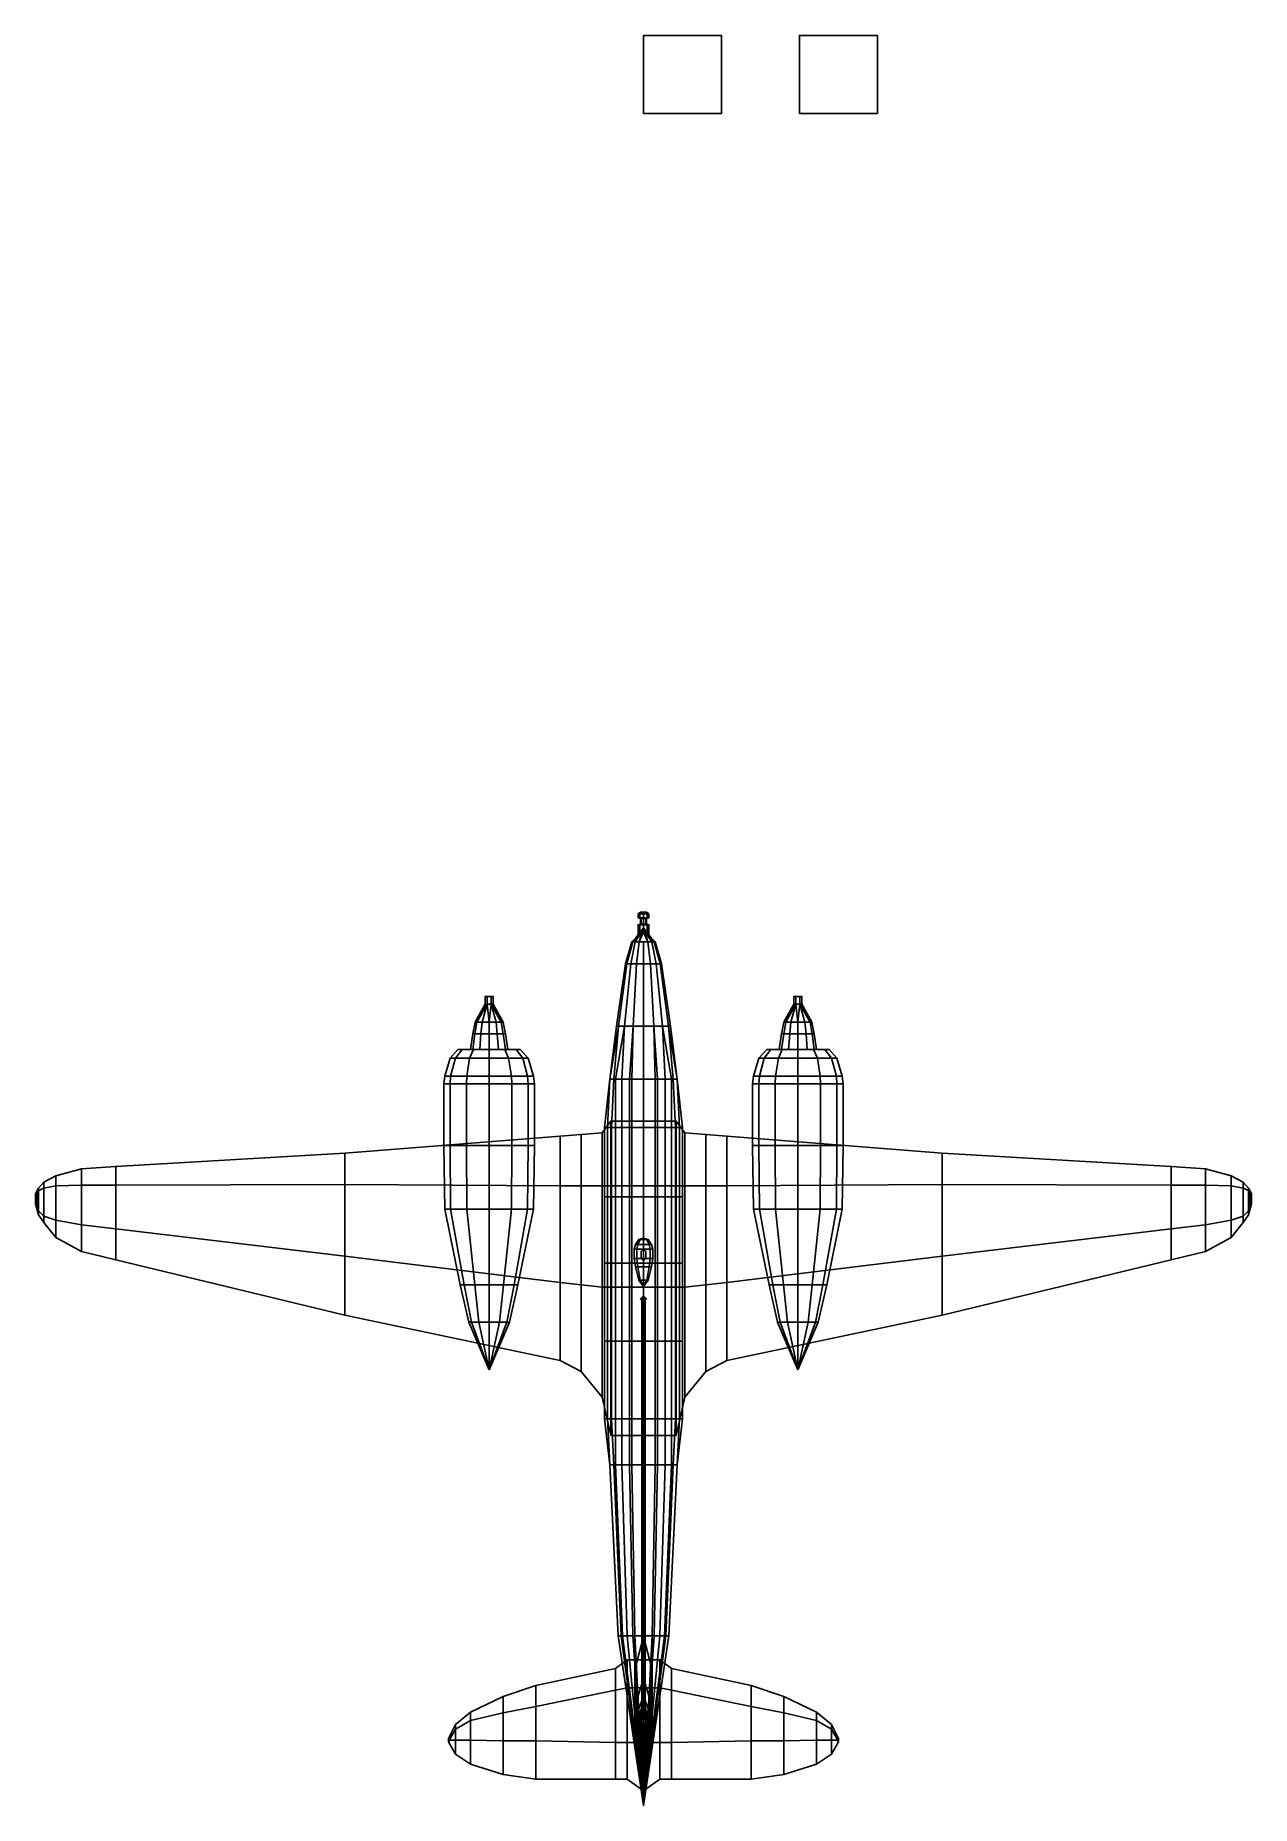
# Model space of a CAD drawing. Header units: millimetres. Extents: x -7.8 to 7.8, y -5.7 to 17.
import ezdxf

# ---------------------------------------------------------------- set-up
doc = ezdxf.new("R2010")
doc.units = ezdxf.units.MM
doc.layers.add('wing', color=5, linetype='Continuous')
doc.layers.add('wing2', color=1, linetype='Continuous')

msp = doc.modelspace()

# ---------------------------------------------------------------- linework, layer by layer
for points in [[(1, 17, 1), (1, 17), (0, 17), (0, 17, 1)], [(1, 17), (1, 16), (0, 16), (0, 17)], [(0, 17), (0, 16), (0, 16, 1), (0, 17, 1)], [(0, 17, 1), (0, 16, 1), (1, 16, 1), (1, 17, 1)], [(1, 16, 1), (1, 16), (1, 17), (1, 17, 1)], [(3, 17), (3, 16), (2, 16), (2, 17)], [(2, 17), (2, 16), (3, 16), (3, 17)], [(0, 16, 1), (0, 16), (1, 16), (1, 16, 1)], [(-0.028, 5.75, -0.032), (-0.04, 5.75, -0.06), (-0.07, 5.73, -0.06), (-0.049, 5.73, -0.011)], [(-0.04, 5.75, -0.06), (-0.028, 5.75, -0.088), (-0.049, 5.73, -0.109), (-0.07, 5.73, -0.06)], [(-0.049, 5.73, -0.011), (-0.07, 5.73, -0.06), (-0.07, 5.68, -0.06), (-0.049, 5.68, -0.011)], [(-0.07, 5.73, -0.06), (-0.049, 5.73, -0.109), (-0.049, 5.68, -0.109), (-0.07, 5.68, -0.06)], [(-0.028, 5.67, -0.088), (-0.04, 5.67, -0.06), (-0.07, 5.68, -0.06), (-0.049, 5.68, -0.109)], [(-0.04, 5.67, -0.06), (-0.028, 5.67, -0.032), (-0.049, 5.68, -0.011), (-0.07, 5.68, -0.06)], [(0, 5.75, -0.02), (-0.028, 5.75, -0.032), (-0.049, 5.73, -0.011), (0, 5.73, 0.01)], [(-0.028, 5.75, -0.088), (0, 5.75, -0.1), (0, 5.73, -0.13), (-0.049, 5.73, -0.109)], [(0, 5.73, 0.01), (-0.049, 5.73, -0.011), (-0.049, 5.68, -0.011), (0, 5.68, 0.01)], [(-0.049, 5.73, -0.109), (0, 5.73, -0.13), (0, 5.68, -0.13), (-0.049, 5.68, -0.109)], [(0, 5.67, -0.1), (-0.028, 5.67, -0.088), (-0.049, 5.68, -0.109), (0, 5.68, -0.13)], [(-0.028, 5.67, -0.032), (0, 5.67, -0.02), (0, 5.68, 0.01), (-0.049, 5.68, -0.011)], [(0.028, 5.75, -0.032), (-0.04, 5.75, -0.06), (-0.028, 5.75, -0.032), (0, 5.75, -0.02)], [(0.04, 5.75, -0.06), (-0.028, 5.75, -0.088), (-0.04, 5.75, -0.06), (0.028, 5.75, -0.032)], [(0.028, 5.75, -0.088), (0, 5.75, -0.1), (-0.028, 5.75, -0.088), (0.04, 5.75, -0.06)], [(0.028, 5.75, -0.032), (0, 5.75, -0.02), (0, 5.73, 0.01), (0.049, 5.73, -0.011)], [(0, 5.75, -0.1), (0.028, 5.75, -0.088), (0.049, 5.73, -0.109), (0, 5.73, -0.13)], [(0.049, 5.73, -0.011), (0, 5.73, 0.01), (0, 5.68, 0.01), (0.049, 5.68, -0.011)], [(0, 5.73, -0.13), (0.049, 5.73, -0.109), (0.049, 5.68, -0.109), (0, 5.68, -0.13)], [(0.028, 5.67, -0.088), (0, 5.67, -0.1), (0, 5.68, -0.13), (0.049, 5.68, -0.109)], [(0, 5.67, -0.02), (0.028, 5.67, -0.032), (0.049, 5.68, -0.011), (0, 5.68, 0.01)], [(0.04, 5.75, -0.06), (0.028, 5.75, -0.032), (0.049, 5.73, -0.011), (0.07, 5.73, -0.06)], [(0.028, 5.75, -0.088), (0.04, 5.75, -0.06), (0.07, 5.73, -0.06), (0.049, 5.73, -0.109)], [(0.04, 5.67, -0.06), (0.028, 5.67, -0.088), (0.049, 5.68, -0.109), (0.07, 5.68, -0.06)], [(0.028, 5.67, -0.032), (0.04, 5.67, -0.06), (0.07, 5.68, -0.06), (0.049, 5.68, -0.011)], [(0.07, 5.73, -0.06), (0.049, 5.73, -0.011), (0.049, 5.68, -0.011), (0.07, 5.68, -0.06)], [(0.049, 5.73, -0.109), (0.07, 5.73, -0.06), (0.07, 5.68, -0.06), (0.049, 5.68, -0.109)], [(-0.148, 5.37, -0.02), (-0.137, 5.37, 0.07), (-0.049, 5.49, -0.011), (-0.07, 5.45, -0.06)], [(-0.137, 5.37, -0.104), (-0.148, 5.37, -0.02), (-0.07, 5.45, -0.06), (-0.049, 5.46, -0.109)], [(-0.137, 5.37, 0.07), (-0.105, 5.37, 0.135), (-0.049, 5.49, -0.011)], [(-0.105, 5.37, -0.155), (-0.137, 5.37, -0.104), (-0.049, 5.46, -0.109)], [(-0.105, 5.37, 0.135), (-0.057, 5.37, 0.173), (0, 5.55, 0.01), (-0.049, 5.49, -0.011)], [(-0.057, 5.37, -0.194), (-0.105, 5.37, -0.155), (-0.049, 5.46, -0.109), (0, 5.5, -0.13)], [(-0.028, 5.6, -0.032), (-0.04, 5.6, -0.06), (-0.07, 5.59, -0.06), (-0.049, 5.59, -0.011)], [(-0.04, 5.6, -0.06), (-0.028, 5.6, -0.088), (-0.049, 5.59, -0.109), (-0.07, 5.59, -0.06)], [(-0.049, 5.59, -0.011), (-0.07, 5.59, -0.06), (-0.07, 5.45, -0.06), (-0.049, 5.49, -0.011)], [(-0.07, 5.59, -0.06), (-0.049, 5.59, -0.109), (-0.049, 5.46, -0.109), (-0.07, 5.45, -0.06)], [(0, 5.6, -0.02), (-0.028, 5.6, -0.032), (-0.049, 5.59, -0.011), (0, 5.59, 0.01)], [(-0.028, 5.6, -0.088), (0, 5.6, -0.1), (0, 5.59, -0.13), (-0.049, 5.59, -0.109)], [(0, 5.59, 0.01), (-0.049, 5.59, -0.011), (-0.049, 5.49, -0.011), (0, 5.55, 0.01)], [(-0.049, 5.59, -0.109), (0, 5.59, -0.13), (0, 5.5, -0.13), (-0.049, 5.46, -0.109)], [(-0.028, 5.67, -0.032), (-0.04, 5.67, -0.06), (-0.04, 5.6, -0.06), (-0.028, 5.6, -0.032)], [(-0.04, 5.67, -0.06), (-0.028, 5.67, -0.088), (-0.028, 5.6, -0.088), (-0.04, 5.6, -0.06)], [(0, 5.67, -0.02), (-0.028, 5.67, -0.032), (-0.028, 5.6, -0.032), (0, 5.6, -0.02)], [(-0.028, 5.67, -0.088), (0, 5.67, -0.1), (0, 5.6, -0.1), (-0.028, 5.6, -0.088)], [(0.028, 5.67, -0.032), (0, 5.67, -0.02), (0, 5.6, -0.02), (0.028, 5.6, -0.032)], [(0, 5.67, -0.1), (0.028, 5.67, -0.088), (0.028, 5.6, -0.088), (0, 5.6, -0.1)], [(0.028, 5.6, -0.032), (0, 5.6, -0.02), (0, 5.59, 0.01), (0.049, 5.59, -0.011)], [(0, 5.6, -0.1), (0.028, 5.6, -0.088), (0.049, 5.59, -0.109), (0, 5.59, -0.13)], [(0.049, 5.59, -0.011), (0, 5.59, 0.01), (0, 5.55, 0.01), (0.049, 5.49, -0.011)], [(0, 5.59, -0.13), (0.049, 5.59, -0.109), (0.049, 5.46, -0.109), (0, 5.5, -0.13)], [(0.057, 5.37, 0.173), (0.105, 5.37, 0.135), (0.049, 5.49, -0.011), (0, 5.55, 0.01)], [(0.105, 5.37, -0.155), (0.057, 5.37, -0.194), (0, 5.5, -0.13), (0.049, 5.46, -0.109)], [(0.04, 5.67, -0.06), (0.028, 5.67, -0.032), (0.028, 5.6, -0.032), (0.04, 5.6, -0.06)], [(0.028, 5.67, -0.088), (0.04, 5.67, -0.06), (0.04, 5.6, -0.06), (0.028, 5.6, -0.088)], [(0.04, 5.6, -0.06), (0.028, 5.6, -0.032), (0.049, 5.59, -0.011), (0.07, 5.59, -0.06)], [(0.028, 5.6, -0.088), (0.04, 5.6, -0.06), (0.07, 5.59, -0.06), (0.049, 5.59, -0.109)], [(0.07, 5.59, -0.06), (0.049, 5.59, -0.011), (0.049, 5.49, -0.011), (0.07, 5.45, -0.06)], [(0.049, 5.59, -0.109), (0.07, 5.59, -0.06), (0.07, 5.45, -0.06), (0.049, 5.46, -0.109)], [(0.137, 5.37, 0.07), (0.148, 5.37, -0.02), (0.07, 5.45, -0.06), (0.049, 5.49, -0.011)], [(0.148, 5.37, -0.02), (0.137, 5.37, -0.104), (0.049, 5.46, -0.109), (0.07, 5.45, -0.06)], [(0.137, 5.37, -0.104), (0.105, 5.37, -0.155), (0.049, 5.46, -0.109)], [(-0.137, 5.37, 0.07), (-0.148, 5.37, -0.02), (-0.23, 5.09, -0.01), (-0.212, 5.09, 0.13)], [(-0.148, 5.37, -0.02), (-0.137, 5.37, -0.104), (-0.212, 5.09, -0.14), (-0.23, 5.09, -0.01)], [(-0.137, 5.37, -0.104), (-0.105, 5.37, -0.155), (-0.163, 5.09, -0.22), (-0.212, 5.09, -0.14)], [(-0.105, 5.37, 0.135), (-0.137, 5.37, 0.07), (-0.212, 5.09, 0.13), (-0.163, 5.09, 0.23)], [(-0.105, 5.37, -0.155), (-0.057, 5.37, -0.194), (-0.088, 5.09, -0.28), (-0.163, 5.09, -0.22)], [(-0.057, 5.37, 0.173), (-0.105, 5.37, 0.135), (-0.163, 5.09, 0.23), (-0.088, 5.09, 0.29)], [(-0.057, 5.37, -0.194), (0, 5.37, -0.207), (0, 5.09, -0.3), (-0.088, 5.09, -0.28)], [(0, 5.37, 0.193), (-0.057, 5.37, 0.173), (-0.088, 5.09, 0.29), (0, 5.09, 0.32)], [(0, 5.37, -0.207), (0.057, 5.37, -0.194), (0.088, 5.09, -0.28), (0, 5.09, -0.3)], [(0.057, 5.37, 0.173), (0, 5.37, 0.193), (0, 5.09, 0.32), (0.088, 5.09, 0.29)], [(0.057, 5.37, -0.194), (0.105, 5.37, -0.155), (0.163, 5.09, -0.22), (0.088, 5.09, -0.28)], [(0.105, 5.37, 0.135), (0.057, 5.37, 0.173), (0.088, 5.09, 0.29), (0.163, 5.09, 0.23)], [(0.105, 5.37, -0.155), (0.137, 5.37, -0.104), (0.212, 5.09, -0.14), (0.163, 5.09, -0.22)], [(0.137, 5.37, 0.07), (0.105, 5.37, 0.135), (0.163, 5.09, 0.23), (0.212, 5.09, 0.13)], [(0.148, 5.37, -0.02), (0.137, 5.37, 0.07), (0.212, 5.09, 0.13), (0.23, 5.09, -0.01)], [(0.137, 5.37, -0.104), (0.148, 5.37, -0.02), (0.23, 5.09, -0.01), (0.212, 5.09, -0.14)], [(-0.212, 5.09, 0.13), (-0.23, 5.09, -0.01), (-0.345, 4.29, 0.01), (-0.319, 4.29, 0.22)], [(-0.23, 5.09, -0.01), (-0.212, 5.09, -0.14), (-0.319, 4.29, -0.185), (-0.345, 4.29, 0.01)], [(-0.163, 5.09, 0.23), (-0.212, 5.09, 0.13), (-0.319, 4.29, 0.22), (-0.244, 4.29, 0.37)], [(-0.212, 5.09, -0.14), (-0.163, 5.09, -0.22), (-0.244, 4.29, -0.305), (-0.319, 4.29, -0.185)], [(-0.088, 5.09, 0.29), (-0.163, 5.09, 0.23), (-0.244, 4.29, 0.37), (-0.132, 4.29, 0.46)], [(-0.163, 5.09, -0.22), (-0.088, 5.09, -0.28), (-0.132, 4.29, -0.395), (-0.244, 4.29, -0.305)], [(0, 5.09, 0.32), (-0.088, 5.09, 0.29), (-0.132, 4.29, 0.46), (0, 4.29, 0.505)], [(-0.088, 5.09, -0.28), (0, 5.09, -0.3), (0, 4.29, -0.425), (-0.132, 4.29, -0.395)], [(0.088, 5.09, 0.29), (0, 5.09, 0.32), (0, 4.29, 0.505), (0.132, 4.29, 0.46)], [(0, 5.09, -0.3), (0.088, 5.09, -0.28), (0.132, 4.29, -0.395), (0, 4.29, -0.425)], [(0.163, 5.09, 0.23), (0.088, 5.09, 0.29), (0.132, 4.29, 0.46), (0.244, 4.29, 0.37)], [(0.088, 5.09, -0.28), (0.163, 5.09, -0.22), (0.244, 4.29, -0.305), (0.132, 4.29, -0.395)], [(0.212, 5.09, 0.13), (0.163, 5.09, 0.23), (0.244, 4.29, 0.37), (0.319, 4.29, 0.22)], [(0.163, 5.09, -0.22), (0.212, 5.09, -0.14), (0.319, 4.29, -0.185), (0.244, 4.29, -0.305)], [(0.23, 5.09, -0.01), (0.212, 5.09, 0.13), (0.319, 4.29, 0.22), (0.345, 4.29, 0.01)], [(0.212, 5.09, -0.14), (0.23, 5.09, -0.01), (0.345, 4.29, 0.01), (0.319, 4.29, -0.185)], [(-0.319, 4.29, 0.22), (-0.345, 4.29, 0.01), (-0.43, 3.61, 0.1), (-0.38, 3.61, 0.31)], [(-0.345, 4.29, 0.01), (-0.319, 4.29, -0.185), (-0.43, 3.61, -0.21), (-0.43, 3.61, 0.1)], [(-0.319, 4.29, -0.185), (-0.244, 4.29, -0.305), (-0.36, 3.61, -0.43), (-0.43, 3.61, -0.21)], [(-0.244, 4.29, 0.37), (-0.319, 4.29, 0.22), (-0.38, 3.61, 0.31), (-0.28, 3.61, 0.48)], [(-0.244, 4.29, -0.305), (-0.132, 4.29, -0.395), (-0.18, 3.61, -0.53), (-0.36, 3.61, -0.43)], [(-0.132, 4.29, 0.46), (-0.244, 4.29, 0.37), (-0.28, 3.61, 0.48), (-0.15, 3.61, 0.55)], [(-0.132, 4.29, -0.395), (0, 4.29, -0.425), (0, 3.61, -0.56), (-0.18, 3.61, -0.53)], [(0, 4.29, 0.505), (-0.132, 4.29, 0.46), (-0.15, 3.61, 0.55), (0, 3.61, 0.57)], [(0.132, 4.29, 0.46), (0, 4.29, 0.505), (0, 3.61, 0.57), (0.15, 3.61, 0.55)], [(0, 4.29, -0.425), (0.132, 4.29, -0.395), (0.18, 3.61, -0.53), (0, 3.61, -0.56)], [(0.244, 4.29, 0.37), (0.132, 4.29, 0.46), (0.15, 3.61, 0.55), (0.28, 3.61, 0.48)], [(0.132, 4.29, -0.395), (0.244, 4.29, -0.305), (0.36, 3.61, -0.43), (0.18, 3.61, -0.53)], [(0.319, 4.29, 0.22), (0.244, 4.29, 0.37), (0.28, 3.61, 0.48), (0.38, 3.61, 0.31)], [(0.244, 4.29, -0.305), (0.319, 4.29, -0.185), (0.43, 3.61, -0.21), (0.36, 3.61, -0.43)], [(0.345, 4.29, 0.01), (0.319, 4.29, 0.22), (0.38, 3.61, 0.31), (0.43, 3.61, 0.1)], [(0.319, 4.29, -0.185), (0.345, 4.29, 0.01), (0.43, 3.61, 0.1), (0.43, 3.61, -0.21)], [(-0.5, 2.99, 0.08), (-0.41, 2.99, 0.45), (-0.38, 3.61, 0.31), (-0.43, 3.61, 0.1)], [(-0.46, 2.99, -0.43), (-0.5, 2.99, 0.08), (-0.43, 3.61, 0.1), (-0.43, 3.61, -0.21)], [(-0.36, 2.99, -0.55), (-0.46, 2.99, -0.43), (-0.43, 3.61, -0.21), (-0.36, 3.61, -0.43)], [(-0.41, 2.99, 0.45), (-0.28, 2.99, 0.7), (-0.28, 3.61, 0.48), (-0.38, 3.61, 0.31)], [(-0.18, 2.99, -0.66), (-0.36, 2.99, -0.55), (-0.36, 3.61, -0.43), (-0.18, 3.61, -0.53)], [(-0.28, 2.99, 0.7), (-0.15, 2.99, 0.82), (-0.15, 3.61, 0.55), (-0.28, 3.61, 0.48)], [(0, 2.99, -0.68), (-0.18, 2.99, -0.66), (-0.18, 3.61, -0.53), (0, 3.61, -0.56)], [(-0.15, 2.99, 0.82), (0, 2.99, 0.86), (0, 3.61, 0.57), (-0.15, 3.61, 0.55)], [(0, 3.61, -0.56), (0.18, 3.61, -0.53), (0.18, 2.99, -0.66), (0, 2.99, -0.68)], [(0.15, 3.61, 0.55), (0, 3.61, 0.57), (0, 2.99, 0.86), (0.15, 2.99, 0.82)], [(0.28, 3.61, 0.48), (0.15, 3.61, 0.55), (0.15, 2.99, 0.82), (0.28, 2.99, 0.7)], [(0.18, 3.61, -0.53), (0.36, 3.61, -0.43), (0.36, 2.99, -0.55), (0.18, 2.99, -0.66)], [(0.38, 3.61, 0.31), (0.28, 3.61, 0.48), (0.28, 2.99, 0.7), (0.41, 2.99, 0.45)], [(0.36, 3.61, -0.43), (0.43, 3.61, -0.21), (0.46, 2.99, -0.43), (0.36, 2.99, -0.55)], [(0.43, 3.61, 0.1), (0.38, 3.61, 0.31), (0.41, 2.99, 0.45), (0.5, 2.99, 0.08)], [(0.43, 3.61, -0.21), (0.43, 3.61, 0.1), (0.5, 2.99, 0.08), (0.46, 2.99, -0.43)], [(-0.5, 2.1, 0.04), (-0.41, 2.1, 0.41), (-0.41, 2.99, 0.45), (-0.5, 2.99, 0.08)], [(-0.46, 2.1, -0.47), (-0.5, 2.1, 0.04), (-0.5, 2.99, 0.08), (-0.46, 2.99, -0.43)], [(-0.36, 2.1, -0.59), (-0.46, 2.1, -0.47), (-0.46, 2.99, -0.43), (-0.36, 2.99, -0.55)], [(-0.41, 2.1, 0.41), (-0.28, 2.1, 0.7), (-0.28, 2.99, 0.7), (-0.41, 2.99, 0.45)], [(-0.18, 2.1, -0.7), (-0.36, 2.1, -0.59), (-0.36, 2.99, -0.55), (-0.18, 2.99, -0.66)], [(-0.28, 2.1, 0.7), (-0.15, 2.1, 0.87), (-0.15, 2.99, 0.82), (-0.28, 2.99, 0.7)], [(0, 2.1, -0.72), (-0.18, 2.1, -0.7), (-0.18, 2.99, -0.66), (0, 2.99, -0.68)], [(-0.15, 2.1, 0.87), (0, 2.1, 0.91), (0, 2.99, 0.86), (-0.15, 2.99, 0.82)], [(0.15, 2.99, 0.82), (0, 2.99, 0.86), (0, 2.1, 0.91), (0.15, 2.1, 0.87)], [(0, 2.99, -0.68), (0.18, 2.99, -0.66), (0.18, 2.1, -0.7), (0, 2.1, -0.72)], [(0.28, 2.99, 0.7), (0.15, 2.99, 0.82), (0.15, 2.1, 0.87), (0.28, 2.1, 0.7)], [(0.18, 2.99, -0.66), (0.36, 2.99, -0.55), (0.36, 2.1, -0.59), (0.18, 2.1, -0.7)], [(0.41, 2.99, 0.45), (0.28, 2.99, 0.7), (0.28, 2.1, 0.7), (0.41, 2.1, 0.41)], [(0.36, 2.99, -0.55), (0.46, 2.99, -0.43), (0.46, 2.1, -0.47), (0.36, 2.1, -0.59)], [(0.5, 2.99, 0.08), (0.41, 2.99, 0.45), (0.41, 2.1, 0.41), (0.5, 2.1, 0.04)], [(0.46, 2.99, -0.43), (0.5, 2.99, 0.08), (0.5, 2.1, 0.04), (0.46, 2.1, -0.47)], [(-0.5, 1.25, 0.04), (-0.41, 1.25, 0.41), (-0.41, 2.1, 0.41), (-0.5, 2.1, 0.04)], [(-0.46, 1.25, -0.47), (-0.5, 1.25, 0.04), (-0.5, 2.1, 0.04), (-0.46, 2.1, -0.47)], [(-0.36, 1.25, -0.59), (-0.46, 1.25, -0.47), (-0.46, 2.1, -0.47), (-0.36, 2.1, -0.59)], [(-0.41, 1.25, 0.41), (-0.28, 1.25, 0.7), (-0.28, 2.1, 0.7), (-0.41, 2.1, 0.41)], [(-0.18, 1.25, -0.7), (-0.36, 1.25, -0.59), (-0.36, 2.1, -0.59), (-0.18, 2.1, -0.7)], [(-0.28, 1.25, 0.7), (-0.15, 1.25, 0.87), (-0.15, 2.1, 0.87), (-0.28, 2.1, 0.7)], [(0, 1.25, -0.72), (-0.18, 1.25, -0.7), (-0.18, 2.1, -0.7), (0, 2.1, -0.72)], [(-0.15, 1.25, 0.87), (0, 1.25, 0.91), (0, 2.1, 0.91), (-0.15, 2.1, 0.87)], [(0, 2.1, -0.72), (0.18, 2.1, -0.7), (0.18, 1.25, -0.7), (0, 1.25, -0.72)], [(0.15, 2.1, 0.87), (0, 2.1, 0.91), (0, 1.25, 0.91), (0.15, 1.25, 0.87)], [(0.28, 2.1, 0.7), (0.15, 2.1, 0.87), (0.15, 1.25, 0.87), (0.28, 1.25, 0.7)], [(0.18, 2.1, -0.7), (0.36, 2.1, -0.59), (0.36, 1.25, -0.59), (0.18, 1.25, -0.7)], [(0.41, 2.1, 0.41), (0.28, 2.1, 0.7), (0.28, 1.25, 0.7), (0.41, 1.25, 0.41)], [(0.36, 2.1, -0.59), (0.46, 2.1, -0.47), (0.46, 1.25, -0.47), (0.36, 1.25, -0.59)], [(0.5, 2.1, 0.04), (0.41, 2.1, 0.41), (0.41, 1.25, 0.41), (0.5, 1.25, 0.04)], [(0.46, 2.1, -0.47), (0.5, 2.1, 0.04), (0.5, 1.25, 0.04), (0.46, 1.25, -0.47)], [(-0.104, 1.49, 1.11), (-0.12, 1.43, 1.11), (-0.085, 1.43, 1.195), (-0.073, 1.49, 1.183)], [(-0.073, 1.49, 1.037), (-0.085, 1.43, 1.025), (-0.12, 1.43, 1.11), (-0.104, 1.49, 1.11)], [(-0.085, 1.43, 1.195), (-0.12, 1.43, 1.11), (-0.12, 1.31, 1.11), (-0.085, 1.31, 1.195)], [(-0.12, 1.43, 1.11), (-0.085, 1.43, 1.025), (-0.085, 1.31, 1.025), (-0.12, 1.31, 1.11)], [(-0.06, 1.554, 1.11), (-0.104, 1.49, 1.11), (-0.073, 1.49, 1.183), (-0.042, 1.554, 1.152)], [(-0.042, 1.554, 1.068), (-0.073, 1.49, 1.037), (-0.104, 1.49, 1.11), (-0.06, 1.554, 1.11)], [(-0.073, 1.49, 1.183), (-0.085, 1.43, 1.195), (0, 1.43, 1.23), (0, 1.49, 1.214)], [(0, 1.49, 1.006), (0, 1.43, 0.99), (-0.085, 1.43, 1.025), (-0.073, 1.49, 1.037)], [(0, 1.43, 1.23), (-0.085, 1.43, 1.195), (-0.085, 1.31, 1.195), (0, 1.31, 1.23)], [(-0.085, 1.43, 1.025), (0, 1.43, 0.99), (0, 1.31, 0.99), (-0.085, 1.31, 1.025)], [(-0.042, 1.554, 1.152), (-0.073, 1.49, 1.183), (0, 1.49, 1.214), (0, 1.554, 1.17)], [(0, 1.554, 1.05), (0, 1.49, 1.006), (-0.073, 1.49, 1.037), (-0.042, 1.554, 1.068)], [(0, 1.57, 1.11), (-0.06, 1.554, 1.11), (-0.042, 1.554, 1.152), (0, 1.57, 1.11)], [(0, 1.57, 1.11), (-0.042, 1.554, 1.068), (-0.06, 1.554, 1.11), (0, 1.57, 1.11)], [(0, 1.57, 1.11), (-0.042, 1.554, 1.152), (0, 1.554, 1.17), (0, 1.57, 1.11)], [(0, 1.57, 1.11), (0, 1.554, 1.05), (-0.042, 1.554, 1.068), (0, 1.57, 1.11)], [(0, 1.43, 0.9), (-0.03, 1.4, 0.9), (-0.03, 1.4, 1.01), (0, 1.43, 0.99)], [(-0.03, 1.4, 0.9), (-0.03, 1.31, 0.9), (-0.03, 1.31, 1.01), (-0.03, 1.4, 1.01)], [(0, 1.57, 1.11), (0, 1.554, 1.17), (0.042, 1.554, 1.152), (0, 1.57, 1.11)], [(0, 1.57, 1.11), (0.042, 1.554, 1.152), (0.06, 1.554, 1.11), (0, 1.57, 1.11)], [(0, 1.57, 1.11), (0.06, 1.554, 1.11), (0.042, 1.554, 1.068), (0, 1.57, 1.11)], [(0, 1.57, 1.11), (0.042, 1.554, 1.068), (0, 1.554, 1.05), (0, 1.57, 1.11)], [(0, 1.554, 1.17), (0, 1.49, 1.214), (0.073, 1.49, 1.183), (0.042, 1.554, 1.152)], [(0.042, 1.554, 1.068), (0.073, 1.49, 1.037), (0, 1.49, 1.006), (0, 1.554, 1.05)], [(0, 1.49, 1.214), (0, 1.43, 1.23), (0.085, 1.43, 1.195), (0.073, 1.49, 1.183)], [(0.073, 1.49, 1.037), (0.085, 1.43, 1.025), (0, 1.43, 0.99), (0, 1.49, 1.006)], [(0.085, 1.43, 1.195), (0, 1.43, 1.23), (0, 1.31, 1.23), (0.085, 1.31, 1.195)], [(0, 1.43, 0.99), (0.085, 1.43, 1.025), (0.085, 1.31, 1.025), (0, 1.31, 0.99)], [(0.03, 1.4, 0.9), (0, 1.43, 0.9), (0, 1.43, 0.99), (0.03, 1.4, 1.01)], [(0.03, 1.31, 0.9), (0.03, 1.4, 0.9), (0.03, 1.4, 1.01), (0.03, 1.31, 1.01)], [(0.042, 1.554, 1.152), (0.073, 1.49, 1.183), (0.104, 1.49, 1.11), (0.06, 1.554, 1.11)], [(0.06, 1.554, 1.11), (0.104, 1.49, 1.11), (0.073, 1.49, 1.037), (0.042, 1.554, 1.068)], [(0.073, 1.49, 1.183), (0.085, 1.43, 1.195), (0.12, 1.43, 1.11), (0.104, 1.49, 1.11)], [(0.104, 1.49, 1.11), (0.12, 1.43, 1.11), (0.085, 1.43, 1.025), (0.073, 1.49, 1.037)], [(0.12, 1.43, 1.11), (0.085, 1.43, 1.195), (0.085, 1.31, 1.195), (0.12, 1.31, 1.11)], [(0.085, 1.43, 1.025), (0.12, 1.43, 1.11), (0.12, 1.31, 1.11), (0.085, 1.31, 1.025)], [(-0.5, 0.25, 0.05), (-0.41, 0.25, 0.41), (-0.41, 1.25, 0.41), (-0.5, 1.25, 0.04)], [(-0.46, 0.25, -0.39), (-0.5, 0.25, 0.05), (-0.5, 1.25, 0.04), (-0.46, 1.25, -0.47)], [(-0.36, 0.25, -0.51), (-0.46, 0.25, -0.39), (-0.46, 1.25, -0.47), (-0.36, 1.25, -0.59)], [(-0.41, 0.25, 0.41), (-0.28, 0.25, 0.7), (-0.28, 1.25, 0.7), (-0.41, 1.25, 0.41)], [(-0.18, 0.25, -0.62), (-0.36, 0.25, -0.51), (-0.36, 1.25, -0.59), (-0.18, 1.25, -0.7)], [(-0.28, 0.25, 0.7), (-0.15, 0.25, 0.8), (-0.15, 1.25, 0.87), (-0.28, 1.25, 0.7)], [(0, 0.25, -0.64), (-0.18, 0.25, -0.62), (-0.18, 1.25, -0.7), (0, 1.25, -0.72)], [(-0.15, 0.25, 0.8), (0, 0.25, 0.85), (0, 1.25, 0.91), (-0.15, 1.25, 0.87)], [(-0.104, 1.2, 1.11), (-0.12, 1.31, 1.11), (-0.085, 1.31, 1.025), (-0.073, 1.2, 1.037)], [(-0.073, 1.2, 1.183), (-0.085, 1.31, 1.195), (-0.12, 1.31, 1.11), (-0.104, 1.2, 1.11)], [(-0.06, 1.03, 1.11), (-0.104, 1.2, 1.11), (-0.073, 1.2, 1.037), (-0.042, 1.03, 1.068)], [(-0.042, 1.03, 1.152), (-0.073, 1.2, 1.183), (-0.104, 1.2, 1.11), (-0.06, 1.03, 1.11)], [(-0.073, 1.2, 1.037), (-0.085, 1.31, 1.025), (0, 1.31, 0.99), (0, 1.2, 1.006)], [(0, 1.2, 1.214), (0, 1.31, 1.23), (-0.085, 1.31, 1.195), (-0.073, 1.2, 1.183)], [(-0.042, 1.03, 1.068), (-0.073, 1.2, 1.037), (0, 1.2, 1.006), (0, 1.03, 1.05)], [(0, 1.03, 1.17), (0, 1.2, 1.214), (-0.073, 1.2, 1.183), (-0.042, 1.03, 1.152)], [(-0.03, 1.31, 0.9), (0, 1.28, 0.9), (0, 1.28, 0.994), (-0.03, 1.31, 1.01)], [(0, 1.2, 1.006), (0, 1.31, 0.99), (0.085, 1.31, 1.025), (0.073, 1.2, 1.037)], [(0.073, 1.2, 1.183), (0.085, 1.31, 1.195), (0, 1.31, 1.23), (0, 1.2, 1.214)], [(0, 1.28, 0.9), (0.03, 1.31, 0.9), (0.03, 1.31, 1.01), (0, 1.28, 0.994)], [(0.15, 1.25, 0.87), (0, 1.25, 0.91), (0, 0.25, 0.85), (0.15, 0.25, 0.8)], [(0, 1.25, -0.72), (0.18, 1.25, -0.7), (0.18, 0.25, -0.62), (0, 0.25, -0.64)], [(0, 1.03, 1.05), (0, 1.2, 1.006), (0.073, 1.2, 1.037), (0.042, 1.03, 1.068)], [(0.042, 1.03, 1.152), (0.073, 1.2, 1.183), (0, 1.2, 1.214), (0, 1.03, 1.17)], [(0.042, 1.03, 1.068), (0.073, 1.2, 1.037), (0.104, 1.2, 1.11), (0.06, 1.03, 1.11)], [(0.06, 1.03, 1.11), (0.104, 1.2, 1.11), (0.073, 1.2, 1.183), (0.042, 1.03, 1.152)], [(0.073, 1.2, 1.037), (0.085, 1.31, 1.025), (0.12, 1.31, 1.11), (0.104, 1.2, 1.11)], [(0.104, 1.2, 1.11), (0.12, 1.31, 1.11), (0.085, 1.31, 1.195), (0.073, 1.2, 1.183)], [(0.28, 1.25, 0.7), (0.15, 1.25, 0.87), (0.15, 0.25, 0.8), (0.28, 0.25, 0.7)], [(0.18, 1.25, -0.7), (0.36, 1.25, -0.59), (0.36, 0.25, -0.51), (0.18, 0.25, -0.62)], [(0.41, 1.25, 0.41), (0.28, 1.25, 0.7), (0.28, 0.25, 0.7), (0.41, 0.25, 0.41)], [(0.36, 1.25, -0.59), (0.46, 1.25, -0.47), (0.46, 0.25, -0.39), (0.36, 0.25, -0.51)], [(0.5, 1.25, 0.04), (0.41, 1.25, 0.41), (0.41, 0.25, 0.41), (0.5, 0.25, 0.05)], [(0.46, 1.25, -0.47), (0.5, 1.25, 0.04), (0.5, 0.25, 0.05), (0.46, 0.25, -0.39)], [(0, 0.95, 1.11), (-0.06, 1.03, 1.11), (-0.042, 1.03, 1.068), (0, 0.95, 1.11)], [(0, 0.95, 1.11), (-0.042, 1.03, 1.152), (-0.06, 1.03, 1.11), (0, 0.95, 1.11)], [(0, 0.95, 1.11), (-0.042, 1.03, 1.068), (0, 1.03, 1.05), (0, 0.95, 1.11)], [(0, 0.95, 1.11), (0, 1.03, 1.17), (-0.042, 1.03, 1.152), (0, 0.95, 1.11)], [(0, 0.95, 1.11), (0, 1.03, 1.05), (0.042, 1.03, 1.068), (0, 0.95, 1.11)], [(0, 0.95, 1.11), (0.042, 1.03, 1.068), (0.06, 1.03, 1.11), (0, 0.95, 1.11)], [(0, 0.95, 1.11), (0.06, 1.03, 1.11), (0.042, 1.03, 1.152), (0, 0.95, 1.11)], [(0, 0.95, 1.11), (0.042, 1.03, 1.152), (0, 1.03, 1.17), (0, 0.95, 1.11)], [(0, 0.83, 0.87), (-0.04, 0.79, 0.87), (-0.03, 0.79, 1.59), (0, 0.82, 1.59)], [(-0.04, 0.79, 0.87), (0, 0.75, 0.87), (0, 0.76, 1.59), (-0.03, 0.79, 1.59)], [(0, 0.82, 1.59), (-0.03, 0.79, 1.59), (0, 0.76, 1.59), (0.03, 0.79, 1.59)], [(0, 0.79, 1.59), (-0.02, 0.79, 1.57), (-0.02, -4.5, 1.61), (0, -4.51, 1.63)], [(-0.02, 0.79, 1.57), (0, 0.79, 1.55), (0, -4.48, 1.59), (-0.02, -4.5, 1.61)], [(0.04, 0.79, 0.87), (0, 0.83, 0.87), (0, 0.82, 1.59), (0.03, 0.79, 1.59)], [(0, 0.75, 0.87), (0.04, 0.79, 0.87), (0.03, 0.79, 1.59), (0, 0.76, 1.59)], [(0.02, 0.79, 1.57), (0, 0.79, 1.59), (0, -4.51, 1.63), (0.02, -4.5, 1.61)], [(0, 0.79, 1.55), (0.02, 0.79, 1.57), (0.02, -4.5, 1.61), (0, -4.48, 1.59)], [(-0.5, -0.75, 0.05), (-0.41, -0.75, 0.36), (-0.41, 0.25, 0.41), (-0.5, 0.25, 0.05)], [(-0.46, -0.75, -0.39), (-0.5, -0.75, 0.05), (-0.5, 0.25, 0.05), (-0.46, 0.25, -0.39)], [(-0.36, -0.75, -0.51), (-0.46, -0.75, -0.39), (-0.46, 0.25, -0.39), (-0.36, 0.25, -0.51)], [(-0.41, -0.75, 0.36), (-0.28, -0.75, 0.57), (-0.28, 0.25, 0.7), (-0.41, 0.25, 0.41)], [(-0.18, -0.75, -0.62), (-0.36, -0.75, -0.51), (-0.36, 0.25, -0.51), (-0.18, 0.25, -0.62)], [(-0.28, -0.75, 0.57), (-0.15, -0.75, 0.65), (-0.15, 0.25, 0.8), (-0.28, 0.25, 0.7)], [(0, -0.75, -0.64), (-0.18, -0.75, -0.62), (-0.18, 0.25, -0.62), (0, 0.25, -0.64)], [(-0.15, -0.75, 0.65), (0, -0.75, 0.68), (0, 0.25, 0.85), (-0.15, 0.25, 0.8)], [(0, 0.25, -0.64), (0.18, 0.25, -0.62), (0.18, -0.75, -0.62), (0, -0.75, -0.64)], [(0.15, 0.25, 0.8), (0, 0.25, 0.85), (0, -0.75, 0.68), (0.15, -0.75, 0.65)], [(0.28, 0.25, 0.7), (0.15, 0.25, 0.8), (0.15, -0.75, 0.65), (0.28, -0.75, 0.57)], [(0.18, 0.25, -0.62), (0.36, 0.25, -0.51), (0.36, -0.75, -0.51), (0.18, -0.75, -0.62)], [(0.41, 0.25, 0.41), (0.28, 0.25, 0.7), (0.28, -0.75, 0.57), (0.41, -0.75, 0.36)], [(0.36, 0.25, -0.51), (0.46, 0.25, -0.39), (0.46, -0.75, -0.39), (0.36, -0.75, -0.51)], [(0.5, 0.25, 0.05), (0.41, 0.25, 0.41), (0.41, -0.75, 0.36), (0.5, -0.75, 0.05)], [(0.46, 0.25, -0.39), (0.5, 0.25, 0.05), (0.5, -0.75, 0.05), (0.46, -0.75, -0.39)], [(-0.43, -1.34, 0.05), (-0.38, -1.34, 0.26), (-0.41, -0.75, 0.36), (-0.5, -0.75, 0.05)], [(-0.43, -1.34, -0.26), (-0.43, -1.34, 0.05), (-0.5, -0.75, 0.05), (-0.46, -0.75, -0.39)], [(-0.36, -1.34, -0.48), (-0.43, -1.34, -0.26), (-0.46, -0.75, -0.39), (-0.36, -0.75, -0.51)], [(-0.38, -1.34, 0.26), (-0.28, -1.34, 0.43), (-0.28, -0.75, 0.57), (-0.41, -0.75, 0.36)], [(-0.18, -1.34, -0.58), (-0.36, -1.34, -0.48), (-0.36, -0.75, -0.51), (-0.18, -0.75, -0.62)], [(-0.28, -1.34, 0.43), (-0.15, -1.34, 0.5), (-0.15, -0.75, 0.65), (-0.28, -0.75, 0.57)], [(0, -1.34, -0.61), (-0.18, -1.34, -0.58), (-0.18, -0.75, -0.62), (0, -0.75, -0.64)], [(-0.15, -1.34, 0.5), (0, -1.34, 0.52), (0, -0.75, 0.68), (-0.15, -0.75, 0.65)], [(0, -0.75, -0.64), (0.18, -0.75, -0.62), (0.18, -1.34, -0.58), (0, -1.34, -0.61)], [(0.15, -0.75, 0.65), (0, -0.75, 0.68), (0, -1.34, 0.52), (0.15, -1.34, 0.5)], [(0.28, -0.75, 0.57), (0.15, -0.75, 0.65), (0.15, -1.34, 0.5), (0.28, -1.34, 0.43)], [(0.18, -0.75, -0.62), (0.36, -0.75, -0.51), (0.36, -1.34, -0.48), (0.18, -1.34, -0.58)], [(0.41, -0.75, 0.36), (0.28, -0.75, 0.57), (0.28, -1.34, 0.43), (0.38, -1.34, 0.26)], [(0.36, -0.75, -0.51), (0.46, -0.75, -0.39), (0.43, -1.34, -0.26), (0.36, -1.34, -0.48)], [(0.5, -0.75, 0.05), (0.41, -0.75, 0.36), (0.38, -1.34, 0.26), (0.43, -1.34, 0.05)], [(0.46, -0.75, -0.39), (0.5, -0.75, 0.05), (0.43, -1.34, 0.05), (0.43, -1.34, -0.26)], [(-0.323, -3.53, -0.213), (-0.323, -3.53, 0.02), (-0.43, -1.34, 0.05), (-0.43, -1.34, -0.26)], [(-0.271, -3.53, -0.379), (-0.323, -3.53, -0.213), (-0.43, -1.34, -0.26), (-0.36, -1.34, -0.48)], [(-0.323, -3.53, 0.02), (-0.286, -3.53, 0.178), (-0.38, -1.34, 0.26), (-0.43, -1.34, 0.05)], [(-0.286, -3.53, 0.178), (-0.211, -3.53, 0.306), (-0.28, -1.34, 0.43), (-0.38, -1.34, 0.26)], [(-0.135, -3.53, -0.454), (-0.271, -3.53, -0.379), (-0.36, -1.34, -0.48), (-0.18, -1.34, -0.58)], [(-0.211, -3.53, 0.306), (-0.113, -3.53, 0.358), (-0.15, -1.34, 0.5), (-0.28, -1.34, 0.43)], [(0, -3.53, -0.476), (-0.135, -3.53, -0.454), (-0.18, -1.34, -0.58), (0, -1.34, -0.61)], [(-0.113, -3.53, 0.358), (0, -3.53, 0.374), (0, -1.34, 0.52), (-0.15, -1.34, 0.5)], [(0, -1.34, -0.61), (0.18, -1.34, -0.58), (0.135, -3.53, -0.454), (0, -3.53, -0.476)], [(0.15, -1.34, 0.5), (0, -1.34, 0.52), (0, -3.53, 0.374), (0.113, -3.53, 0.358)], [(0.28, -1.34, 0.43), (0.15, -1.34, 0.5), (0.113, -3.53, 0.358), (0.211, -3.53, 0.306)], [(0.18, -1.34, -0.58), (0.36, -1.34, -0.48), (0.271, -3.53, -0.379), (0.135, -3.53, -0.454)], [(0.38, -1.34, 0.26), (0.28, -1.34, 0.43), (0.211, -3.53, 0.306), (0.286, -3.53, 0.178)], [(0.36, -1.34, -0.48), (0.43, -1.34, -0.26), (0.323, -3.53, -0.213), (0.271, -3.53, -0.379)], [(0.43, -1.34, 0.05), (0.38, -1.34, 0.26), (0.286, -3.53, 0.178), (0.323, -3.53, 0.02)], [(0.43, -1.34, -0.26), (0.43, -1.34, 0.05), (0.323, -3.53, 0.02), (0.323, -3.53, -0.213)], [(0, -5.71, -0.01), (0, -5.7, 0.05), (-0.286, -3.53, 0.178), (-0.323, -3.53, 0.02)], [(0, -5.61, -0.2), (0, -5.71, -0.08), (-0.323, -3.53, -0.213), (-0.271, -3.53, -0.379)], [(0, -5.71, -0.08), (0, -5.71, -0.01), (-0.323, -3.53, 0.02), (-0.323, -3.53, -0.213)], [(0, -5.7, 0.05), (0, -5.69, 0.13), (-0.211, -3.53, 0.306), (-0.286, -3.53, 0.178)], [(0, -5.47, -0.28), (0, -5.61, -0.2), (-0.271, -3.53, -0.379), (-0.135, -3.53, -0.454)], [(0, -5.69, 0.13), (0, -5.68, 0.17), (-0.113, -3.53, 0.358), (-0.211, -3.53, 0.306)], [(0, -5.19, -0.33), (0, -5.47, -0.28), (-0.135, -3.53, -0.454), (0, -3.53, -0.476)], [(-0.113, -3.53, 0.358), (0, -5.68, 0.17), (-0.11, -4.91, 0.38), (-0.11, -3.97, 0.38)], [(0, -3.54, 0.38), (0, -3.53, 0.374), (-0.113, -3.53, 0.358), (-0.11, -3.97, 0.38)], [(0, -4.08, 1.13), (0, -3.54, 0.38), (-0.11, -3.97, 0.38), (-0.09, -4.37, 1.13)], [(0.323, -3.53, 0.02), (0.286, -3.53, 0.178), (0, -5.7, 0.05), (0, -5.71, -0.01)], [(0.323, -3.53, -0.213), (0.323, -3.53, 0.02), (0, -5.71, -0.01), (0, -5.71, -0.08)], [(0, -3.53, -0.476), (0.135, -3.53, -0.454), (0, -5.47, -0.28), (0, -5.19, -0.33)], [(0.135, -3.53, -0.454), (0.271, -3.53, -0.379), (0, -5.61, -0.2), (0, -5.47, -0.28)], [(0.271, -3.53, -0.379), (0.323, -3.53, -0.213), (0, -5.71, -0.08), (0, -5.61, -0.2)], [(0.286, -3.53, 0.178), (0.211, -3.53, 0.306), (0, -5.69, 0.13), (0, -5.7, 0.05)], [(0.211, -3.53, 0.306), (0.113, -3.53, 0.358), (0, -5.68, 0.17), (0, -5.69, 0.13)], [(0.11, -4.91, 0.38), (0, -5.68, 0.17), (0.113, -3.53, 0.358), (0.11, -3.97, 0.38)], [(0.11, -3.97, 0.38), (0.113, -3.53, 0.358), (0, -3.53, 0.374), (0, -3.54, 0.38)], [(0.09, -4.37, 1.13), (0.11, -3.97, 0.38), (0, -3.54, 0.38), (0, -4.08, 1.13)], [(-0.11, -3.97, 0.38), (-0.11, -4.91, 0.38), (-0.09, -4.91, 1.13), (-0.09, -4.37, 1.13)], [(0, -4.3, 1.42), (0, -4.08, 1.13), (-0.09, -4.37, 1.13), (-0.08, -4.53, 1.42)], [(0.08, -4.53, 1.42), (0.09, -4.37, 1.13), (0, -4.08, 1.13), (0, -4.3, 1.42)], [(0.09, -4.91, 1.13), (0.11, -4.91, 0.38), (0.11, -3.97, 0.38), (0.09, -4.37, 1.13)], [(0, -4.37, 1.53), (0, -4.3, 1.42), (-0.08, -4.53, 1.42), (-0.06, -4.58, 1.53)], [(0.06, -4.58, 1.53), (0.08, -4.53, 1.42), (0, -4.3, 1.42), (0, -4.37, 1.53)], [(-0.09, -4.37, 1.13), (-0.09, -4.91, 1.13), (-0.08, -4.91, 1.42), (-0.08, -4.53, 1.42)], [(-0.08, -4.53, 1.42), (-0.08, -4.91, 1.42), (-0.06, -4.91, 1.53), (-0.06, -4.58, 1.53)], [(0, -4.43, 1.63), (0, -4.37, 1.53), (-0.06, -4.58, 1.53), (-0.05, -4.63, 1.63)], [(0, -4.53, 1.73), (0, -4.43, 1.63), (-0.05, -4.63, 1.63), (-0.04, -4.66, 1.73)], [(0, -4.63, 1.78), (0, -4.53, 1.73), (-0.04, -4.66, 1.73), (-0.02, -4.65, 1.77)], [(0, -4.58, -0.72), (-0.03, -4.61, -0.7), (-0.03, -4.55, -0.36), (0, -4.52, -0.37)], [(0.05, -4.63, 1.63), (0.06, -4.58, 1.53), (0, -4.37, 1.53), (0, -4.43, 1.63)], [(0.04, -4.66, 1.73), (0.05, -4.63, 1.63), (0, -4.43, 1.63), (0, -4.53, 1.73)], [(0.03, -4.61, -0.7), (0, -4.58, -0.72), (0, -4.52, -0.37), (0.03, -4.55, -0.36)], [(0.02, -4.65, 1.77), (0.04, -4.66, 1.73), (0, -4.53, 1.73), (0, -4.63, 1.78)], [(0.06, -4.91, 1.53), (0.08, -4.91, 1.42), (0.08, -4.53, 1.42), (0.06, -4.58, 1.53)], [(0.08, -4.91, 1.42), (0.09, -4.91, 1.13), (0.09, -4.37, 1.13), (0.08, -4.53, 1.42)], [(-0.06, -4.58, 1.53), (-0.06, -4.91, 1.53), (-0.05, -4.91, 1.63), (-0.05, -4.63, 1.63)], [(-0.06, -4.58, -0.72), (-0.06, -4.66, -0.67), (0.06, -4.66, -0.67), (0.06, -4.58, -0.72)], [(0.06, -4.58, -0.72), (0.06, -4.66, -0.67), (-0.06, -4.66, -0.67), (-0.06, -4.58, -0.72)], [(-0.06, -4.76, -0.87), (-0.06, -4.81, -0.82), (-0.06, -4.67, -0.71), (-0.06, -4.58, -0.76)], [(-0.06, -4.58, -0.76), (-0.06, -4.67, -0.71), (-0.06, -4.81, -0.82), (-0.06, -4.76, -0.87)], [(-0.06, -4.58, -0.76), (-0.06, -4.67, -0.71), (-0.06, -4.66, -0.67), (-0.06, -4.58, -0.72)], [(-0.06, -4.58, -0.72), (-0.06, -4.66, -0.67), (-0.06, -4.67, -0.71), (-0.06, -4.58, -0.76)], [(0.05, -4.646, -0.696), (0.05, -4.59, -0.83), (-0.05, -4.59, -0.83), (-0.05, -4.646, -0.696)], [(0.05, -4.59, -0.83), (0.05, -4.646, -0.964), (-0.05, -4.646, -0.964), (-0.05, -4.59, -0.83)], [(-0.05, -4.78, -0.64), (-0.05, -4.646, -0.696), (-0.05, -4.59, -0.83), (-0.05, -4.914, -0.696)], [(-0.05, -4.914, -0.696), (-0.05, -4.59, -0.83), (-0.05, -4.646, -0.964), (-0.05, -4.97, -0.83)], [(-0.05, -4.63, 1.63), (-0.05, -4.91, 1.63), (-0.04, -4.92, 1.73), (-0.04, -4.66, 1.73)], [(0.05, -4.78, -0.64), (0.05, -4.646, -0.696), (-0.05, -4.646, -0.696), (-0.05, -4.78, -0.64)], [(0.05, -4.646, -0.964), (0.05, -4.78, -1.02), (-0.05, -4.78, -1.02), (-0.05, -4.646, -0.964)], [(-0.05, -4.97, -0.83), (-0.05, -4.646, -0.964), (-0.05, -4.78, -1.02), (-0.05, -4.914, -0.964)], [(-0.04, -4.66, 1.73), (-0.04, -4.92, 1.73), (-0.02, -4.92, 1.77), (-0.02, -4.65, 1.77)], [(-0.03, -4.61, -0.7), (-0.03, -4.63, -0.68), (-0.03, -4.59, -0.36), (-0.03, -4.55, -0.36)], [(-0.03, -4.63, -0.68), (0, -4.66, -0.67), (0, -4.62, -0.36), (-0.03, -4.59, -0.36)], [(-0.02, -4.65, 1.77), (-0.02, -4.92, 1.77), (0, -5.23, 1.78), (0, -4.63, 1.78)], [(0, -4.66, -0.67), (0.03, -4.63, -0.68), (0.03, -4.59, -0.36), (0, -4.62, -0.36)], [(0, -4.63, 1.78), (0, -5.23, 1.78), (0.02, -4.92, 1.77), (0.02, -4.65, 1.77)], [(0.02, -4.92, 1.77), (0.04, -4.92, 1.73), (0.04, -4.66, 1.73), (0.02, -4.65, 1.77)], [(0.03, -4.63, -0.68), (0.03, -4.61, -0.7), (0.03, -4.55, -0.36), (0.03, -4.59, -0.36)], [(0.04, -4.92, 1.73), (0.05, -4.91, 1.63), (0.05, -4.63, 1.63), (0.04, -4.66, 1.73)], [(0.05, -4.91, 1.63), (0.06, -4.91, 1.53), (0.06, -4.58, 1.53), (0.05, -4.63, 1.63)], [(0.05, -4.914, -0.964), (0.05, -4.59, -0.83), (0.05, -4.646, -0.696), (0.05, -4.97, -0.83)], [(0.05, -4.78, -1.02), (0.05, -4.646, -0.964), (0.05, -4.59, -0.83), (0.05, -4.914, -0.964)], [(0.05, -4.97, -0.83), (0.05, -4.646, -0.696), (0.05, -4.78, -0.64), (0.05, -4.914, -0.696)], [(0.06, -4.58, -0.72), (0.06, -4.66, -0.67), (0.06, -4.67, -0.71), (0.06, -4.58, -0.76)], [(0.06, -4.58, -0.76), (0.06, -4.67, -0.71), (0.06, -4.66, -0.67), (0.06, -4.58, -0.72)], [(0.06, -4.58, -0.76), (0.06, -4.67, -0.71), (0.06, -4.81, -0.82), (0.06, -4.76, -0.87)], [(0.06, -4.76, -0.87), (0.06, -4.81, -0.82), (0.06, -4.67, -0.71), (0.06, -4.58, -0.76)], [(0, -5.68, 0.17), (0, -5.66, 0.38), (0, -5.66, 0.38), (-0.11, -4.91, 0.38)], [(-0.09, -4.91, 1.13), (-0.11, -4.91, 0.38), (0, -5.66, 0.38), (0, -5.55, 1.13)], [(-0.08, -4.91, 1.42), (-0.09, -4.91, 1.13), (0, -5.55, 1.13), (0, -5.51, 1.42)], [(-0.06, -4.91, 1.53), (-0.08, -4.91, 1.42), (0, -5.51, 1.42), (0, -5.48, 1.53)], [(-0.05, -4.91, 1.63), (-0.06, -4.91, 1.53), (0, -5.48, 1.53), (0, -5.43, 1.63)], [(0.05, -4.914, -0.696), (0.05, -4.78, -0.64), (-0.05, -4.78, -0.64), (-0.05, -4.914, -0.696)], [(0.05, -4.78, -1.02), (0.05, -4.914, -0.964), (-0.05, -4.914, -0.964), (-0.05, -4.78, -1.02)], [(-0.04, -4.92, 1.73), (-0.05, -4.91, 1.63), (0, -5.43, 1.63), (0, -5.33, 1.73)], [(0.05, -4.97, -0.83), (0.05, -4.914, -0.696), (-0.05, -4.914, -0.696), (-0.05, -4.97, -0.83)], [(0.05, -4.914, -0.964), (0.05, -4.97, -0.83), (-0.05, -4.97, -0.83), (-0.05, -4.914, -0.964)], [(-0.02, -4.92, 1.77), (-0.04, -4.92, 1.73), (0, -5.33, 1.73), (0, -5.23, 1.78)], [(0, -5.55, 1.13), (0, -5.66, 0.38), (0.11, -4.91, 0.38), (0.09, -4.91, 1.13)], [(0, -5.33, 1.73), (0, -5.43, 1.63), (0.05, -4.91, 1.63), (0.04, -4.92, 1.73)], [(0, -5.43, 1.63), (0, -5.48, 1.53), (0.06, -4.91, 1.53), (0.05, -4.91, 1.63)], [(0, -5.51, 1.42), (0, -5.55, 1.13), (0.09, -4.91, 1.13), (0.08, -4.91, 1.42)], [(0, -5.48, 1.53), (0, -5.51, 1.42), (0.08, -4.91, 1.42), (0.06, -4.91, 1.53)], [(0, -5.66, 0.38), (0, -5.68, 0.17), (0.11, -4.91, 0.38)], [(0, -5.23, 1.78), (0, -5.33, 1.73), (0.04, -4.92, 1.73), (0.02, -4.92, 1.77)]]:
    msp.add_3dface(points)
at = {"layer": 'wing'}
for points in [[(1.824, 4.34, -0.33), (1.8, 4.34, -0.24), (1.93, 4.57, -0.24)], [(1.8, 4.34, -0.24), (1.824, 4.34, -0.15), (1.955, 4.57, -0.197), (1.93, 4.57, -0.24)], [(1.824, 4.34, -0.15), (1.89, 4.34, -0.084), (1.955, 4.57, -0.197)], [(1.89, 4.34, -0.396), (1.824, 4.34, -0.33), (1.93, 4.57, -0.24), (1.955, 4.57, -0.283)], [(1.89, 4.34, -0.084), (1.98, 4.34, -0.06), (2.005, 4.57, -0.197), (1.955, 4.57, -0.197)], [(1.98, 4.34, -0.42), (1.89, 4.34, -0.396), (1.955, 4.57, -0.283)], [(1.955, 4.67, -0.197), (1.93, 4.67, -0.24), (1.93, 4.57, -0.24), (1.955, 4.57, -0.197)], [(1.93, 4.67, -0.24), (1.955, 4.67, -0.283), (1.955, 4.57, -0.283), (1.93, 4.57, -0.24)], [(2.03, 4.67, -0.24), (1.93, 4.67, -0.24), (1.955, 4.67, -0.197), (2.005, 4.67, -0.197)], [(2.005, 4.67, -0.283), (1.955, 4.67, -0.283), (1.93, 4.67, -0.24), (2.03, 4.67, -0.24)], [(2.005, 4.67, -0.197), (1.955, 4.67, -0.197), (1.955, 4.57, -0.197), (2.005, 4.57, -0.197)], [(1.955, 4.67, -0.283), (2.005, 4.67, -0.283), (2.005, 4.57, -0.283), (1.955, 4.57, -0.283)], [(2.07, 4.34, -0.396), (1.98, 4.34, -0.42), (1.955, 4.57, -0.283), (2.005, 4.57, -0.283)], [(1.98, 4.34, -0.06), (2.07, 4.34, -0.084), (2.005, 4.57, -0.197)], [(2.03, 4.67, -0.24), (2.005, 4.67, -0.197), (2.005, 4.57, -0.197), (2.03, 4.57, -0.24)], [(2.005, 4.67, -0.283), (2.03, 4.67, -0.24), (2.03, 4.57, -0.24), (2.005, 4.57, -0.283)], [(2.136, 4.34, -0.33), (2.07, 4.34, -0.396), (2.005, 4.57, -0.283)], [(2.16, 4.34, -0.24), (2.136, 4.34, -0.33), (2.005, 4.57, -0.283), (2.03, 4.57, -0.24)], [(2.07, 4.34, -0.084), (2.136, 4.34, -0.15), (2.03, 4.57, -0.24), (2.005, 4.57, -0.197)], [(2.136, 4.34, -0.15), (2.16, 4.34, -0.24), (2.03, 4.57, -0.24)], [(1.798, 4.19, -0.345), (1.77, 4.19, -0.24), (1.8, 4.34, -0.24), (1.824, 4.34, -0.33)], [(1.77, 4.19, -0.24), (1.798, 4.19, -0.135), (1.824, 4.34, -0.15), (1.8, 4.34, -0.24)], [(1.875, 4.19, -0.422), (1.798, 4.19, -0.345), (1.824, 4.34, -0.33), (1.89, 4.34, -0.396)], [(1.798, 4.19, -0.135), (1.875, 4.19, -0.058), (1.89, 4.34, -0.084), (1.824, 4.34, -0.15)], [(1.98, 4.19, -0.45), (1.875, 4.19, -0.422), (1.89, 4.34, -0.396), (1.98, 4.34, -0.42)], [(1.875, 4.19, -0.058), (1.98, 4.19, -0.03), (1.98, 4.34, -0.06), (1.89, 4.34, -0.084)], [(2.085, 4.19, -0.422), (1.98, 4.19, -0.45), (1.98, 4.34, -0.42), (2.07, 4.34, -0.396)], [(1.98, 4.19, -0.03), (2.085, 4.19, -0.058), (2.07, 4.34, -0.084), (1.98, 4.34, -0.06)], [(2.162, 4.19, -0.345), (2.085, 4.19, -0.422), (2.07, 4.34, -0.396), (2.136, 4.34, -0.33)], [(2.085, 4.19, -0.058), (2.162, 4.19, -0.135), (2.136, 4.34, -0.15), (2.07, 4.34, -0.084)], [(2.19, 4.19, -0.24), (2.162, 4.19, -0.345), (2.136, 4.34, -0.33), (2.16, 4.34, -0.24)], [(2.162, 4.19, -0.135), (2.19, 4.19, -0.24), (2.16, 4.34, -0.24), (2.136, 4.34, -0.15)], [(1.798, 4.19, -0.135), (1.77, 4.19, -0.24), (1.74, 3.99, -0.24), (1.772, 3.99, -0.12)], [(1.77, 4.19, -0.24), (1.798, 4.19, -0.345), (1.772, 3.99, -0.36), (1.74, 3.99, -0.24)], [(1.875, 4.19, -0.058), (1.798, 4.19, -0.135), (1.772, 3.99, -0.12), (1.86, 3.99, -0.032)], [(1.798, 4.19, -0.345), (1.875, 4.19, -0.422), (1.86, 3.99, -0.448), (1.772, 3.99, -0.36)], [(1.98, 4.19, -0.03), (1.875, 4.19, -0.058), (1.86, 3.99, -0.032), (1.98, 3.99)], [(1.875, 4.19, -0.422), (1.98, 4.19, -0.45), (1.98, 3.99, -0.48), (1.86, 3.99, -0.448)], [(2.085, 4.19, -0.058), (1.98, 4.19, -0.03), (1.98, 3.99), (2.1, 3.99, -0.032)], [(1.98, 4.19, -0.45), (2.085, 4.19, -0.422), (2.1, 3.99, -0.448), (1.98, 3.99, -0.48)], [(2.162, 4.19, -0.135), (2.085, 4.19, -0.058), (2.1, 3.99, -0.032), (2.188, 3.99, -0.12)], [(2.085, 4.19, -0.422), (2.162, 4.19, -0.345), (2.188, 3.99, -0.36), (2.1, 3.99, -0.448)], [(2.19, 4.19, -0.24), (2.162, 4.19, -0.135), (2.188, 3.99, -0.12), (2.22, 3.99, -0.24)], [(2.162, 4.19, -0.345), (2.19, 4.19, -0.24), (2.22, 3.99, -0.24), (2.188, 3.99, -0.36)], [(1.486, 3.65, -0.525), (1.41, 3.65, -0.24), (1.48, 3.88, -0.24), (1.547, 3.88, -0.49)], [(1.41, 3.65, -0.24), (1.486, 3.65, 0.045), (1.547, 3.88, 0.01), (1.48, 3.88, -0.24)], [(1.58, 3.99, -0.24), (1.634, 3.99, -0.44), (1.547, 3.88, -0.49), (1.48, 3.88, -0.24)], [(1.634, 3.99, -0.04), (1.58, 3.99, -0.24), (1.48, 3.88, -0.24), (1.547, 3.88, 0.01)], [(1.695, 3.65, -0.734), (1.486, 3.65, -0.525), (1.547, 3.88, -0.49), (1.73, 3.88, -0.673)], [(1.486, 3.65, 0.045), (1.695, 3.65, 0.254), (1.73, 3.88, 0.193), (1.547, 3.88, 0.01)], [(1.634, 3.99, -0.44), (1.78, 3.99, -0.586), (1.73, 3.88, -0.673), (1.547, 3.88, -0.49)], [(1.78, 3.99, 0.106), (1.634, 3.99, -0.04), (1.547, 3.88, 0.01), (1.73, 3.88, 0.193)], [(1.74, 3.99, -0.24), (1.772, 3.99, -0.36), (1.634, 3.99, -0.44), (1.58, 3.99, -0.24)], [(1.772, 3.99, -0.12), (1.74, 3.99, -0.24), (1.58, 3.99, -0.24), (1.634, 3.99, -0.04)], [(1.86, 3.99, -0.032), (1.772, 3.99, -0.12), (1.634, 3.99, -0.04), (1.78, 3.99, 0.106)], [(1.772, 3.99, -0.36), (1.86, 3.99, -0.448), (1.78, 3.99, -0.586), (1.634, 3.99, -0.44)], [(1.98, 3.65, -0.81), (1.695, 3.65, -0.734), (1.73, 3.88, -0.673), (1.98, 3.88, -0.74)], [(1.695, 3.65, 0.254), (1.98, 3.65, 0.33), (1.98, 3.88, 0.26), (1.73, 3.88, 0.193)], [(1.78, 3.99, -0.586), (1.98, 3.99, -0.64), (1.98, 3.88, -0.74), (1.73, 3.88, -0.673)], [(1.98, 3.99, 0.16), (1.78, 3.99, 0.106), (1.73, 3.88, 0.193), (1.98, 3.88, 0.26)], [(1.98, 3.99), (1.86, 3.99, -0.032), (1.78, 3.99, 0.106), (1.98, 3.99, 0.16)], [(1.86, 3.99, -0.448), (1.98, 3.99, -0.48), (1.98, 3.99, -0.64), (1.78, 3.99, -0.586)], [(1.98, 3.99, -0.64), (2.18, 3.99, -0.586), (2.23, 3.88, -0.673), (1.98, 3.88, -0.74)], [(2.18, 3.99, 0.106), (1.98, 3.99, 0.16), (1.98, 3.88, 0.26), (2.23, 3.88, 0.193)], [(1.98, 3.99, -0.48), (2.1, 3.99, -0.448), (2.18, 3.99, -0.586), (1.98, 3.99, -0.64)], [(2.1, 3.99, -0.032), (1.98, 3.99), (1.98, 3.99, 0.16), (2.18, 3.99, 0.106)], [(2.265, 3.65, -0.734), (1.98, 3.65, -0.81), (1.98, 3.88, -0.74), (2.23, 3.88, -0.673)], [(1.98, 3.65, 0.33), (2.265, 3.65, 0.254), (2.23, 3.88, 0.193), (1.98, 3.88, 0.26)], [(2.1, 3.99, -0.448), (2.188, 3.99, -0.36), (2.326, 3.99, -0.44), (2.18, 3.99, -0.586)], [(2.188, 3.99, -0.12), (2.1, 3.99, -0.032), (2.18, 3.99, 0.106), (2.326, 3.99, -0.04)], [(2.18, 3.99, -0.586), (2.326, 3.99, -0.44), (2.413, 3.88, -0.49), (2.23, 3.88, -0.673)], [(2.326, 3.99, -0.04), (2.18, 3.99, 0.106), (2.23, 3.88, 0.193), (2.413, 3.88, 0.01)], [(2.22, 3.99, -0.24), (2.188, 3.99, -0.12), (2.326, 3.99, -0.04), (2.38, 3.99, -0.24)], [(2.188, 3.99, -0.36), (2.22, 3.99, -0.24), (2.38, 3.99, -0.24), (2.326, 3.99, -0.44)], [(2.474, 3.65, -0.525), (2.265, 3.65, -0.734), (2.23, 3.88, -0.673), (2.413, 3.88, -0.49)], [(2.265, 3.65, 0.254), (2.474, 3.65, 0.045), (2.413, 3.88, 0.01), (2.23, 3.88, 0.193)], [(2.326, 3.99, -0.44), (2.38, 3.99, -0.24), (2.48, 3.88, -0.24), (2.413, 3.88, -0.49)], [(2.38, 3.99, -0.24), (2.326, 3.99, -0.04), (2.413, 3.88, 0.01), (2.48, 3.88, -0.24)], [(2.55, 3.65, -0.24), (2.474, 3.65, -0.525), (2.413, 3.88, -0.49), (2.48, 3.88, -0.24)], [(2.474, 3.65, 0.045), (2.55, 3.65, -0.24), (2.48, 3.88, -0.24), (2.413, 3.88, 0.01)], [(1.486, 3.65, 0.045), (1.41, 3.65, -0.24), (1.4, 3.55, -0.24), (1.478, 3.55, 0.05)], [(1.41, 3.65, -0.24), (1.486, 3.65, -0.525), (1.478, 3.55, -0.53), (1.4, 3.55, -0.24)], [(1.695, 3.65, 0.254), (1.486, 3.65, 0.045), (1.478, 3.55, 0.05), (1.69, 3.55, 0.262)], [(1.486, 3.65, -0.525), (1.695, 3.65, -0.734), (1.69, 3.55, -0.742), (1.478, 3.55, -0.53)], [(1.98, 3.65, 0.33), (1.695, 3.65, 0.254), (1.69, 3.55, 0.262), (1.98, 3.55, 0.34)], [(1.695, 3.65, -0.734), (1.98, 3.65, -0.81), (1.98, 3.55, -0.82), (1.69, 3.55, -0.742)], [(2.265, 3.65, 0.254), (1.98, 3.65, 0.33), (1.98, 3.55, 0.34), (2.27, 3.55, 0.262)], [(1.98, 3.65, -0.81), (2.265, 3.65, -0.734), (2.27, 3.55, -0.742), (1.98, 3.55, -0.82)], [(2.474, 3.65, 0.045), (2.265, 3.65, 0.254), (2.27, 3.55, 0.262), (2.482, 3.55, 0.05)], [(2.265, 3.65, -0.734), (2.474, 3.65, -0.525), (2.482, 3.55, -0.53), (2.27, 3.55, -0.742)], [(2.55, 3.65, -0.24), (2.474, 3.65, 0.045), (2.482, 3.55, 0.05), (2.56, 3.55, -0.24)], [(2.474, 3.65, -0.525), (2.55, 3.65, -0.24), (2.56, 3.55, -0.24), (2.482, 3.55, -0.53)], [(1.478, 3.55, 0.05), (1.4, 3.55, -0.24), (1.4, 2.76, -0.24), (1.478, 2.76, 0.05)], [(1.4, 3.55, -0.24), (1.478, 3.55, -0.53), (1.478, 2.76, -0.53), (1.4, 2.76, -0.24)], [(1.69, 3.55, 0.262), (1.478, 3.55, 0.05), (1.478, 2.76, 0.05), (1.69, 2.76, 0.262)], [(1.478, 3.55, -0.53), (1.69, 3.55, -0.742), (1.69, 2.76, -0.742), (1.478, 2.76, -0.53)], [(1.98, 3.55, 0.34), (1.69, 3.55, 0.262), (1.69, 2.76, 0.262), (1.98, 2.76, 0.34)], [(1.69, 3.55, -0.742), (1.98, 3.55, -0.82), (1.98, 2.76, -0.82), (1.69, 2.76, -0.742)], [(2.27, 3.55, 0.262), (1.98, 3.55, 0.34), (1.98, 2.76, 0.34), (2.27, 2.76, 0.262)], [(1.98, 3.55, -0.82), (2.27, 3.55, -0.742), (2.27, 2.76, -0.742), (1.98, 2.76, -0.82)], [(2.482, 3.55, 0.05), (2.27, 3.55, 0.262), (2.27, 2.76, 0.262), (2.482, 2.76, 0.05)], [(2.27, 3.55, -0.742), (2.482, 3.55, -0.53), (2.482, 2.76, -0.53), (2.27, 2.76, -0.742)], [(2.56, 3.55, -0.24), (2.482, 3.55, 0.05), (2.482, 2.76, 0.05), (2.56, 2.76, -0.24)], [(2.482, 3.55, -0.53), (2.56, 3.55, -0.24), (2.56, 2.76, -0.24), (2.482, 2.76, -0.53)], [(0, 2.24, -0.02), (0.42, 2.24, -0.02), (0.42, 3.07, -0.31), (0, 3.07, -0.29)], [(0, 3.07, -0.29), (0.42, 3.07, -0.31), (0.42, 2.24, -0.57), (0, 2.24, -0.51)], [(0.42, 2.24, -0.02), (0.53, 2.24, -0.07), (0.53, 2.92, -0.29), (0.42, 3.07, -0.31)], [(0.42, 3.07, -0.31), (0.53, 2.92, -0.29), (0.53, 2.24, -0.51), (0.42, 2.24, -0.57)], [(0.53, 2.24, -0.07), (0.8, 2.24, -0.05), (0.8, 2.9, -0.25), (0.53, 2.92, -0.29)], [(0.53, 2.92, -0.29), (0.8, 2.9, -0.25), (0.8, 2.24, -0.47), (0.53, 2.24, -0.51)], [(0.8, 2.24, -0.05), (1.07, 2.24, -0.02), (1.07, 2.88, -0.23), (0.8, 2.9, -0.25)], [(0.8, 2.9, -0.25), (1.07, 2.88, -0.23), (1.07, 2.24, -0.42), (0.8, 2.24, -0.47)], [(1.07, 2.24, -0.02), (3.83, 2.26, 0.21), (3.83, 2.66, 0.06), (1.07, 2.88, -0.23)], [(1.07, 2.88, -0.23), (3.83, 2.66, 0.06), (3.83, 2.26, -0.08), (1.07, 2.24, -0.42)], [(1.478, 2.76, 0.05), (1.4, 2.76, -0.24), (1.41, 1.94, -0.24), (1.486, 1.94, 0.045)], [(1.4, 2.76, -0.24), (1.478, 2.76, -0.53), (1.486, 1.94, -0.525), (1.41, 1.94, -0.24)], [(1.69, 2.76, 0.262), (1.478, 2.76, 0.05), (1.486, 1.94, 0.045), (1.695, 1.94, 0.254)], [(1.478, 2.76, -0.53), (1.69, 2.76, -0.742), (1.695, 1.94, -0.734), (1.486, 1.94, -0.525)], [(1.98, 2.76, 0.34), (1.69, 2.76, 0.262), (1.695, 1.94, 0.254), (1.98, 1.94, 0.33)], [(1.69, 2.76, -0.742), (1.98, 2.76, -0.82), (1.98, 1.94, -0.81), (1.695, 1.94, -0.734)], [(2.27, 2.76, 0.262), (1.98, 2.76, 0.34), (1.98, 1.94, 0.33), (2.265, 1.94, 0.254)], [(1.98, 2.76, -0.82), (2.27, 2.76, -0.742), (2.265, 1.94, -0.734), (1.98, 1.94, -0.81)], [(2.482, 2.76, 0.05), (2.27, 2.76, 0.262), (2.265, 1.94, 0.254), (2.474, 1.94, 0.045)], [(2.27, 2.76, -0.742), (2.482, 2.76, -0.53), (2.474, 1.94, -0.525), (2.265, 1.94, -0.734)], [(2.56, 2.76, -0.24), (2.482, 2.76, 0.05), (2.474, 1.94, 0.045), (2.55, 1.94, -0.24)], [(2.482, 2.76, -0.53), (2.56, 2.76, -0.24), (2.55, 1.94, -0.24), (2.474, 1.94, -0.525)], [(3.83, 2.26, 0.21), (6.77, 2.25, 0.5), (6.77, 2.49, 0.42), (3.83, 2.66, 0.06)], [(3.83, 2.66, 0.06), (6.77, 2.49, 0.42), (6.77, 2.25, 0.31), (3.83, 2.26, -0.08)], [(6.77, 2.25, 0.5), (7.21, 2.25, 0.52), (7.21, 2.46, 0.47), (6.77, 2.49, 0.42)], [(6.77, 2.49, 0.42), (7.21, 2.46, 0.47), (7.21, 2.25, 0.39), (6.77, 2.25, 0.31)], [(7.21, 2.25, 0.52), (7.54, 2.24, 0.53), (7.54, 2.37, 0.5), (7.21, 2.46, 0.47)], [(7.21, 2.46, 0.47), (7.54, 2.37, 0.5), (7.54, 2.24, 0.44), (7.21, 2.25, 0.39)], [(7.54, 2.24, 0.53), (7.69, 2.21, 0.54), (7.69, 2.29, 0.51), (7.54, 2.37, 0.5)], [(7.54, 2.37, 0.5), (7.69, 2.29, 0.51), (7.69, 2.21, 0.46), (7.54, 2.24, 0.44)], [(7.69, 2.21, 0.54), (7.76, 2.18, 0.54), (7.76, 2.21, 0.52), (7.69, 2.29, 0.51)], [(7.69, 2.29, 0.51), (7.76, 2.21, 0.52), (7.76, 2.18, 0.47), (7.69, 2.21, 0.46)], [(0, 0.94, -0.02), (0.42, 0.94, -0.02), (0.42, 2.24, -0.02), (0, 2.24, -0.02)], [(0.42, 2.24, -0.57), (0.42, 0.94, -0.57), (0, 0.94, -0.51), (0, 2.24, -0.51)], [(0.42, 0.94, -0.02), (0.53, 0.94, -0.07), (0.53, 2.24, -0.07), (0.42, 2.24, -0.02)], [(0.53, 2.24, -0.51), (0.53, 0.94, -0.51), (0.42, 0.94, -0.57), (0.42, 2.24, -0.57)], [(0.53, 0.94, -0.07), (0.8, 0.97, -0.05), (0.8, 2.24, -0.05), (0.53, 2.24, -0.07)], [(0.8, 2.24, -0.47), (0.8, 0.97, -0.47), (0.53, 0.94, -0.51), (0.53, 2.24, -0.51)], [(0.8, 0.97, -0.05), (1.07, 1, -0.02), (1.07, 2.24, -0.02), (0.8, 2.24, -0.05)], [(1.07, 2.24, -0.42), (1.07, 1, -0.42), (0.8, 0.97, -0.47), (0.8, 2.24, -0.47)], [(1.07, 1, -0.02), (3.83, 1.34, 0.21), (3.83, 2.26, 0.21), (1.07, 2.24, -0.02)], [(3.83, 2.26, -0.08), (3.83, 1.34, -0.08), (1.07, 1, -0.42), (1.07, 2.24, -0.42)], [(3.83, 1.34, 0.21), (6.77, 1.69, 0.5), (6.77, 2.25, 0.5), (3.83, 2.26, 0.21)], [(6.77, 2.25, 0.31), (6.77, 1.69, 0.31), (3.83, 1.34, -0.08), (3.83, 2.26, -0.08)], [(6.77, 1.69, 0.5), (7.21, 1.74, 0.52), (7.21, 2.25, 0.52), (6.77, 2.25, 0.5)], [(7.21, 2.25, 0.39), (7.21, 1.74, 0.39), (6.77, 1.69, 0.31), (6.77, 2.25, 0.31)], [(7.21, 1.74, 0.52), (7.54, 1.8, 0.53), (7.54, 2.24, 0.53), (7.21, 2.25, 0.52)], [(7.54, 2.24, 0.44), (7.54, 1.8, 0.44), (7.21, 1.74, 0.39), (7.21, 2.25, 0.39)], [(7.54, 1.8, 0.53), (7.69, 1.85, 0.54), (7.69, 2.21, 0.54), (7.54, 2.24, 0.53)], [(7.69, 2.21, 0.46), (7.69, 1.85, 0.46), (7.54, 1.8, 0.44), (7.54, 2.24, 0.44)], [(7.69, 1.85, 0.54), (7.76, 1.92, 0.54), (7.76, 2.18, 0.54), (7.69, 2.21, 0.54)], [(7.76, 2.18, 0.47), (7.76, 1.92, 0.47), (7.69, 1.85, 0.46), (7.69, 2.21, 0.46)], [(7.76, 2.18, 0.54), (7.78, 2.14, 0.53), (7.8, 2.14, 0.52), (7.76, 2.21, 0.52)], [(7.76, 2.21, 0.52), (7.8, 2.14, 0.52), (7.78, 2.14, 0.49), (7.76, 2.18, 0.47)], [(7.76, 1.92, 0.54), (7.78, 2.01, 0.53), (7.78, 2.14, 0.53), (7.76, 2.18, 0.54)], [(7.78, 2.14, 0.49), (7.78, 2.01, 0.49), (7.76, 1.92, 0.47), (7.76, 2.18, 0.47)], [(7.78, 2.14, 0.53), (7.78, 2.01, 0.53), (7.8, 2.01, 0.52), (7.8, 2.14, 0.52)], [(7.8, 2.14, 0.52), (7.8, 2.01, 0.52), (7.78, 2.01, 0.49), (7.78, 2.14, 0.49)], [(1.486, 1.94, 0.045), (1.41, 1.94, -0.24), (1.61, 0.97, -0.24), (1.66, 0.97, -0.055)], [(1.41, 1.94, -0.24), (1.486, 1.94, -0.525), (1.66, 0.97, -0.425), (1.61, 0.97, -0.24)], [(1.695, 1.94, 0.254), (1.486, 1.94, 0.045), (1.66, 0.97, -0.055), (1.795, 0.97, 0.08)], [(1.486, 1.94, -0.525), (1.695, 1.94, -0.734), (1.795, 0.97, -0.56), (1.66, 0.97, -0.425)], [(1.98, 1.94, 0.33), (1.695, 1.94, 0.254), (1.795, 0.97, 0.08), (1.98, 0.97, 0.13)], [(1.695, 1.94, -0.734), (1.98, 1.94, -0.81), (1.98, 0.97, -0.61), (1.795, 0.97, -0.56)], [(2.265, 1.94, 0.254), (1.98, 1.94, 0.33), (1.98, 0.97, 0.13), (2.165, 0.97, 0.08)], [(1.98, 1.94, -0.81), (2.265, 1.94, -0.734), (2.165, 0.97, -0.56), (1.98, 0.97, -0.61)], [(2.474, 1.94, 0.045), (2.265, 1.94, 0.254), (2.165, 0.97, 0.08), (2.3, 0.97, -0.055)], [(2.265, 1.94, -0.734), (2.474, 1.94, -0.525), (2.3, 0.97, -0.425), (2.165, 0.97, -0.56)], [(2.55, 1.94, -0.24), (2.474, 1.94, 0.045), (2.3, 0.97, -0.055), (2.35, 0.97, -0.24)], [(2.474, 1.94, -0.525), (2.55, 1.94, -0.24), (2.35, 0.97, -0.24), (2.3, 0.97, -0.425)], [(7.54, 1.58, 0.5), (7.69, 1.77, 0.51), (7.69, 1.85, 0.54), (7.54, 1.8, 0.53)], [(7.54, 1.8, 0.44), (7.69, 1.85, 0.46), (7.69, 1.77, 0.51), (7.54, 1.58, 0.5)], [(7.69, 1.77, 0.51), (7.76, 1.87, 0.52), (7.76, 1.92, 0.54), (7.69, 1.85, 0.54)], [(7.69, 1.85, 0.46), (7.76, 1.92, 0.47), (7.76, 1.87, 0.52), (7.69, 1.77, 0.51)], [(7.76, 1.87, 0.52), (7.8, 2.01, 0.52), (7.78, 2.01, 0.53), (7.76, 1.92, 0.54)], [(7.76, 1.92, 0.47), (7.78, 2.01, 0.49), (7.8, 2.01, 0.52), (7.76, 1.87, 0.52)], [(3.83, 0.58, 0.06), (6.77, 1.29, 0.42), (6.77, 1.69, 0.5), (3.83, 1.34, 0.21)], [(3.83, 1.34, -0.08), (6.77, 1.69, 0.31), (6.77, 1.29, 0.42), (3.83, 0.58, 0.06)], [(6.77, 1.29, 0.42), (7.21, 1.4, 0.47), (7.21, 1.74, 0.52), (6.77, 1.69, 0.5)], [(6.77, 1.69, 0.31), (7.21, 1.74, 0.39), (7.21, 1.4, 0.47), (6.77, 1.29, 0.42)], [(7.21, 1.4, 0.47), (7.54, 1.58, 0.5), (7.54, 1.8, 0.53), (7.21, 1.74, 0.52)], [(7.21, 1.74, 0.39), (7.54, 1.8, 0.44), (7.54, 1.58, 0.5), (7.21, 1.4, 0.47)], [(1.07, 0, -0.23), (3.83, 0.58, 0.06), (3.83, 1.34, 0.21), (1.07, 1, -0.02)], [(1.07, 1, -0.42), (3.83, 1.34, -0.08), (3.83, 0.58, 0.06), (1.07, 0, -0.23)], [(0, -0.96, -0.29), (0.42, -0.96, -0.31), (0.42, 0.94, -0.02), (0, 0.94, -0.02)], [(0, 0.94, -0.51), (0.42, 0.94, -0.57), (0.42, -0.96, -0.31), (0, -0.96, -0.29)], [(0.42, -0.96, -0.31), (0.53, -0.47, -0.29), (0.53, 0.94, -0.07), (0.42, 0.94, -0.02)], [(0.42, 0.94, -0.57), (0.53, 0.94, -0.51), (0.53, -0.47, -0.29), (0.42, -0.96, -0.31)], [(0.53, -0.47, -0.29), (0.8, -0.14, -0.25), (0.8, 0.97, -0.05), (0.53, 0.94, -0.07)], [(0.53, 0.94, -0.51), (0.8, 0.97, -0.47), (0.8, -0.14, -0.25), (0.53, -0.47, -0.29)], [(0.8, -0.14, -0.25), (1.07, 0, -0.23), (1.07, 1, -0.02), (0.8, 0.97, -0.05)], [(0.8, 0.97, -0.47), (1.07, 1, -0.42), (1.07, 0, -0.23), (0.8, -0.14, -0.25)], [(1.718, 0.49, -0.24), (1.61, 0.97, -0.24), (1.66, 0.97, -0.425), (1.753, 0.49, -0.371)], [(1.753, 0.49, -0.109), (1.66, 0.97, -0.055), (1.61, 0.97, -0.24), (1.718, 0.49, -0.24)], [(1.753, 0.49, -0.371), (1.66, 0.97, -0.425), (1.795, 0.97, -0.56), (1.849, 0.49, -0.467)], [(1.849, 0.49, -0.013), (1.795, 0.97, 0.08), (1.66, 0.97, -0.055), (1.753, 0.49, -0.109)], [(1.849, 0.49, -0.467), (1.795, 0.97, -0.56), (1.98, 0.97, -0.61), (1.98, 0.49, -0.502)], [(1.98, 0.49, 0.022), (1.98, 0.97, 0.13), (1.795, 0.97, 0.08), (1.849, 0.49, -0.013)], [(1.98, 0.49, -0.502), (1.98, 0.97, -0.61), (2.165, 0.97, -0.56), (2.111, 0.49, -0.467)], [(2.111, 0.49, -0.013), (2.165, 0.97, 0.08), (1.98, 0.97, 0.13), (1.98, 0.49, 0.022)], [(2.111, 0.49, -0.467), (2.165, 0.97, -0.56), (2.3, 0.97, -0.425), (2.207, 0.49, -0.371)], [(2.207, 0.49, -0.109), (2.3, 0.97, -0.055), (2.165, 0.97, 0.08), (2.111, 0.49, -0.013)], [(2.207, 0.49, -0.371), (2.3, 0.97, -0.425), (2.35, 0.97, -0.24), (2.242, 0.49, -0.24)], [(2.242, 0.49, -0.24), (2.35, 0.97, -0.24), (2.3, 0.97, -0.055), (2.207, 0.49, -0.109)], [(1.98, -0.12, -0.24), (1.718, 0.49, -0.24), (1.753, 0.49, -0.371), (1.98, -0.12, -0.24)], [(1.98, -0.12, -0.24), (1.753, 0.49, -0.109), (1.718, 0.49, -0.24), (1.98, -0.12, -0.24)], [(1.98, -0.12, -0.24), (1.753, 0.49, -0.371), (1.849, 0.49, -0.467), (1.98, -0.12, -0.24)], [(1.98, -0.12, -0.24), (1.849, 0.49, -0.013), (1.753, 0.49, -0.109), (1.98, -0.12, -0.24)], [(1.98, -0.12, -0.24), (1.849, 0.49, -0.467), (1.98, 0.49, -0.502), (1.98, -0.12, -0.24)], [(1.98, -0.12, -0.24), (1.98, 0.49, 0.022), (1.849, 0.49, -0.013), (1.98, -0.12, -0.24)], [(1.98, -0.12, -0.24), (1.98, 0.49, -0.502), (2.111, 0.49, -0.467), (1.98, -0.12, -0.24)], [(1.98, -0.12, -0.24), (2.111, 0.49, -0.467), (2.207, 0.49, -0.371), (1.98, -0.12, -0.24)], [(1.98, -0.12, -0.24), (2.207, 0.49, -0.371), (2.242, 0.49, -0.24), (1.98, -0.12, -0.24)], [(1.98, -0.12, -0.24), (2.242, 0.49, -0.24), (2.207, 0.49, -0.109), (1.98, -0.12, -0.24)], [(1.98, -0.12, -0.24), (2.207, 0.49, -0.109), (2.111, 0.49, -0.013), (1.98, -0.12, -0.24)], [(1.98, -0.12, -0.24), (2.111, 0.49, -0.013), (1.98, 0.49, 0.022), (1.98, -0.12, -0.24)], [(-0.21, -3.84, 0.22), (-0.36, -3.95, 0.22), (-0.36, -4.23, 0.29), (-0.21, -4.2, 0.29)], [(-0.21, -4.2, 0.14), (-0.36, -4.23, 0.14), (-0.36, -3.95, 0.22), (-0.21, -3.84, 0.22)], [(0, -3.84, 0.22), (-0.21, -3.84, 0.22), (-0.21, -4.2, 0.29), (0, -4.2, 0.29)], [(0, -4.2, 0.15), (-0.21, -4.2, 0.14), (-0.21, -3.84, 0.22), (0, -3.84, 0.22)], [(-0.36, -3.95, 0.22), (-1.38, -4.17, 0.22), (-1.38, -4.44, 0.28), (-0.36, -4.23, 0.29)], [(-0.36, -4.23, 0.14), (-1.38, -4.44, 0.15), (-1.38, -4.17, 0.22), (-0.36, -3.95, 0.22)], [(-1.8, -4.31, 0.22), (-2.22, -4.51, 0.21), (-2.22, -4.62, 0.26), (-1.8, -4.52, 0.27)], [(-1.8, -4.52, 0.16), (-2.22, -4.62, 0.16), (-2.22, -4.51, 0.21), (-1.8, -4.31, 0.22)], [(-1.38, -4.17, 0.22), (-1.8, -4.31, 0.22), (-1.8, -4.52, 0.27), (-1.38, -4.44, 0.28)], [(-1.38, -4.44, 0.15), (-1.8, -4.52, 0.16), (-1.8, -4.31, 0.22), (-1.38, -4.17, 0.22)], [(-1.38, -4.44, 0.28), (-1.38, -4.88, 0.28), (-0.36, -4.9, 0.29), (-0.36, -4.23, 0.29)], [(-0.36, -4.9, 0.14), (-1.38, -4.88, 0.15), (-1.38, -4.44, 0.15), (-0.36, -4.23, 0.14)], [(-0.36, -4.23, 0.29), (-0.36, -4.9, 0.29), (-0.21, -4.9, 0.29), (-0.21, -4.2, 0.29)], [(-0.21, -4.9, 0.14), (-0.36, -4.9, 0.14), (-0.36, -4.23, 0.14), (-0.21, -4.2, 0.14)], [(-0.21, -4.2, 0.29), (-0.21, -4.9, 0.29), (0, -4.9, 0.29), (0, -4.2, 0.29)], [(0, -4.9, 0.15), (-0.21, -4.9, 0.14), (-0.21, -4.2, 0.14), (0, -4.2, 0.15)], [(-2.22, -4.51, 0.21), (-2.41, -4.67, 0.21), (-2.41, -4.73, 0.26), (-2.22, -4.62, 0.26)], [(-2.22, -4.62, 0.16), (-2.41, -4.73, 0.16), (-2.41, -4.67, 0.21), (-2.22, -4.51, 0.21)], [(-2.22, -4.62, 0.26), (-2.22, -4.87, 0.26), (-1.8, -4.88, 0.27), (-1.8, -4.52, 0.27)], [(-1.8, -4.88, 0.16), (-2.22, -4.87, 0.16), (-2.22, -4.62, 0.16), (-1.8, -4.52, 0.16)], [(-1.8, -4.52, 0.27), (-1.8, -4.88, 0.27), (-1.38, -4.88, 0.28), (-1.38, -4.44, 0.28)], [(-1.38, -4.88, 0.15), (-1.8, -4.88, 0.16), (-1.8, -4.52, 0.16), (-1.38, -4.44, 0.15)], [(-2.41, -4.67, 0.21), (-2.5, -4.85, 0.21), (-2.48, -4.85, 0.25), (-2.41, -4.73, 0.26)], [(-2.41, -4.73, 0.16), (-2.48, -4.85, 0.17), (-2.5, -4.85, 0.21), (-2.41, -4.67, 0.21)], [(-2.48, -4.85, 0.25), (-2.48, -4.87, 0.25), (-2.41, -4.87, 0.26), (-2.41, -4.73, 0.26)], [(-2.41, -4.87, 0.16), (-2.48, -4.87, 0.17), (-2.48, -4.85, 0.17), (-2.41, -4.73, 0.16)], [(-2.41, -4.73, 0.26), (-2.41, -4.87, 0.26), (-2.22, -4.87, 0.26), (-2.22, -4.62, 0.26)], [(-2.22, -4.87, 0.16), (-2.41, -4.87, 0.16), (-2.41, -4.73, 0.16), (-2.22, -4.62, 0.16)], [(-2.5, -4.85, 0.21), (-2.5, -4.89, 0.21), (-2.48, -4.87, 0.25), (-2.48, -4.85, 0.25)], [(-2.48, -4.85, 0.17), (-2.48, -4.87, 0.17), (-2.5, -4.89, 0.21), (-2.5, -4.85, 0.21)], [(-2.41, -4.87, 0.26), (-2.48, -4.87, 0.25), (-2.5, -4.89, 0.21), (-2.41, -5.05, 0.21)], [(-2.41, -5.05, 0.21), (-2.5, -4.89, 0.21), (-2.48, -4.87, 0.17), (-2.41, -4.87, 0.16)], [(-2.22, -4.87, 0.26), (-2.41, -4.87, 0.26), (-2.41, -5.05, 0.21), (-2.22, -5.18, 0.21)], [(-2.22, -5.18, 0.21), (-2.41, -5.05, 0.21), (-2.41, -4.87, 0.16), (-2.22, -4.87, 0.16)], [(-1.8, -4.88, 0.27), (-2.22, -4.87, 0.26), (-2.22, -5.18, 0.21), (-1.8, -5.31, 0.22)], [(-1.8, -5.31, 0.22), (-2.22, -5.18, 0.21), (-2.22, -4.87, 0.16), (-1.8, -4.88, 0.16)], [(-1.38, -4.88, 0.28), (-1.8, -4.88, 0.27), (-1.8, -5.31, 0.22), (-1.38, -5.37, 0.22)], [(-1.38, -5.37, 0.22), (-1.8, -5.31, 0.22), (-1.8, -4.88, 0.16), (-1.38, -4.88, 0.15)], [(-0.36, -4.9, 0.29), (-1.38, -4.88, 0.28), (-1.38, -5.37, 0.22), (-0.36, -5.37, 0.22)], [(-0.36, -5.37, 0.22), (-1.38, -5.37, 0.22), (-1.38, -4.88, 0.15), (-0.36, -4.9, 0.14)], [(-0.21, -4.9, 0.29), (-0.36, -4.9, 0.29), (-0.36, -5.37, 0.22), (-0.21, -5.37, 0.22)], [(-0.21, -5.37, 0.22), (-0.36, -5.37, 0.22), (-0.36, -4.9, 0.14), (-0.21, -4.9, 0.14)], [(0, -4.9, 0.29), (-0.21, -4.9, 0.29), (-0.21, -5.37, 0.22), (0, -5.52, 0.22)], [(0, -5.52, 0.22), (-0.21, -5.37, 0.22), (-0.21, -4.9, 0.14), (0, -4.9, 0.15)]]:
    msp.add_3dface(points, dxfattribs=at)
at = {"layer": 'wing2'}
for points in [[(-2.16, 4.34, -0.24), (-2.136, 4.34, -0.33), (-2.005, 4.57, -0.283), (-2.03, 4.57, -0.24)], [(-2.136, 4.34, -0.15), (-2.16, 4.34, -0.24), (-2.03, 4.57, -0.24)], [(-2.07, 4.34, -0.084), (-2.136, 4.34, -0.15), (-2.03, 4.57, -0.24), (-2.005, 4.57, -0.197)], [(-2.136, 4.34, -0.33), (-2.07, 4.34, -0.396), (-2.005, 4.57, -0.283)], [(-1.98, 4.34, -0.06), (-2.07, 4.34, -0.084), (-2.005, 4.57, -0.197)], [(-2.07, 4.34, -0.396), (-1.98, 4.34, -0.42), (-1.955, 4.57, -0.283), (-2.005, 4.57, -0.283)], [(-2.005, 4.67, -0.283), (-1.955, 4.67, -0.283), (-1.93, 4.67, -0.24), (-2.03, 4.67, -0.24)], [(-2.03, 4.67, -0.24), (-1.93, 4.67, -0.24), (-1.955, 4.67, -0.197), (-2.005, 4.67, -0.197)], [(-2.005, 4.67, -0.283), (-2.03, 4.67, -0.24), (-2.03, 4.57, -0.24), (-2.005, 4.57, -0.283)], [(-2.03, 4.67, -0.24), (-2.005, 4.67, -0.197), (-2.005, 4.57, -0.197), (-2.03, 4.57, -0.24)], [(-1.955, 4.67, -0.283), (-2.005, 4.67, -0.283), (-2.005, 4.57, -0.283), (-1.955, 4.57, -0.283)], [(-2.005, 4.67, -0.197), (-1.955, 4.67, -0.197), (-1.955, 4.57, -0.197), (-2.005, 4.57, -0.197)], [(-1.89, 4.34, -0.084), (-1.98, 4.34, -0.06), (-2.005, 4.57, -0.197), (-1.955, 4.57, -0.197)], [(-1.98, 4.34, -0.42), (-1.89, 4.34, -0.396), (-1.955, 4.57, -0.283)], [(-1.93, 4.67, -0.24), (-1.955, 4.67, -0.283), (-1.955, 4.57, -0.283), (-1.93, 4.57, -0.24)], [(-1.955, 4.67, -0.197), (-1.93, 4.67, -0.24), (-1.93, 4.57, -0.24), (-1.955, 4.57, -0.197)], [(-1.89, 4.34, -0.396), (-1.824, 4.34, -0.33), (-1.93, 4.57, -0.24), (-1.955, 4.57, -0.283)], [(-1.8, 4.34, -0.24), (-1.824, 4.34, -0.15), (-1.955, 4.57, -0.197), (-1.93, 4.57, -0.24)], [(-1.824, 4.34, -0.15), (-1.89, 4.34, -0.084), (-1.955, 4.57, -0.197)], [(-1.824, 4.34, -0.33), (-1.8, 4.34, -0.24), (-1.93, 4.57, -0.24)], [(-2.162, 4.19, -0.135), (-2.19, 4.19, -0.24), (-2.16, 4.34, -0.24), (-2.136, 4.34, -0.15)], [(-2.19, 4.19, -0.24), (-2.162, 4.19, -0.345), (-2.136, 4.34, -0.33), (-2.16, 4.34, -0.24)], [(-2.085, 4.19, -0.058), (-2.162, 4.19, -0.135), (-2.136, 4.34, -0.15), (-2.07, 4.34, -0.084)], [(-2.162, 4.19, -0.345), (-2.085, 4.19, -0.422), (-2.07, 4.34, -0.396), (-2.136, 4.34, -0.33)], [(-1.98, 4.19, -0.03), (-2.085, 4.19, -0.058), (-2.07, 4.34, -0.084), (-1.98, 4.34, -0.06)], [(-2.085, 4.19, -0.422), (-1.98, 4.19, -0.45), (-1.98, 4.34, -0.42), (-2.07, 4.34, -0.396)], [(-1.875, 4.19, -0.058), (-1.98, 4.19, -0.03), (-1.98, 4.34, -0.06), (-1.89, 4.34, -0.084)], [(-1.98, 4.19, -0.45), (-1.875, 4.19, -0.422), (-1.89, 4.34, -0.396), (-1.98, 4.34, -0.42)], [(-1.798, 4.19, -0.135), (-1.875, 4.19, -0.058), (-1.89, 4.34, -0.084), (-1.824, 4.34, -0.15)], [(-1.875, 4.19, -0.422), (-1.798, 4.19, -0.345), (-1.824, 4.34, -0.33), (-1.89, 4.34, -0.396)], [(-1.77, 4.19, -0.24), (-1.798, 4.19, -0.135), (-1.824, 4.34, -0.15), (-1.8, 4.34, -0.24)], [(-1.798, 4.19, -0.345), (-1.77, 4.19, -0.24), (-1.8, 4.34, -0.24), (-1.824, 4.34, -0.33)], [(-2.162, 4.19, -0.345), (-2.19, 4.19, -0.24), (-2.22, 3.99, -0.24), (-2.188, 3.99, -0.36)], [(-2.19, 4.19, -0.24), (-2.162, 4.19, -0.135), (-2.188, 3.99, -0.12), (-2.22, 3.99, -0.24)], [(-2.085, 4.19, -0.422), (-2.162, 4.19, -0.345), (-2.188, 3.99, -0.36), (-2.1, 3.99, -0.448)], [(-2.162, 4.19, -0.135), (-2.085, 4.19, -0.058), (-2.1, 3.99, -0.032), (-2.188, 3.99, -0.12)], [(-1.98, 4.19, -0.45), (-2.085, 4.19, -0.422), (-2.1, 3.99, -0.448), (-1.98, 3.99, -0.48)], [(-2.085, 4.19, -0.058), (-1.98, 4.19, -0.03), (-1.98, 3.99), (-2.1, 3.99, -0.032)], [(-1.875, 4.19, -0.422), (-1.98, 4.19, -0.45), (-1.98, 3.99, -0.48), (-1.86, 3.99, -0.448)], [(-1.98, 4.19, -0.03), (-1.875, 4.19, -0.058), (-1.86, 3.99, -0.032), (-1.98, 3.99)], [(-1.798, 4.19, -0.345), (-1.875, 4.19, -0.422), (-1.86, 3.99, -0.448), (-1.772, 3.99, -0.36)], [(-1.875, 4.19, -0.058), (-1.798, 4.19, -0.135), (-1.772, 3.99, -0.12), (-1.86, 3.99, -0.032)], [(-1.77, 4.19, -0.24), (-1.798, 4.19, -0.345), (-1.772, 3.99, -0.36), (-1.74, 3.99, -0.24)], [(-1.798, 4.19, -0.135), (-1.77, 4.19, -0.24), (-1.74, 3.99, -0.24), (-1.772, 3.99, -0.12)], [(-2.474, 3.65, 0.045), (-2.55, 3.65, -0.24), (-2.48, 3.88, -0.24), (-2.413, 3.88, 0.01)], [(-2.55, 3.65, -0.24), (-2.474, 3.65, -0.525), (-2.413, 3.88, -0.49), (-2.48, 3.88, -0.24)], [(-2.38, 3.99, -0.24), (-2.326, 3.99, -0.04), (-2.413, 3.88, 0.01), (-2.48, 3.88, -0.24)], [(-2.326, 3.99, -0.44), (-2.38, 3.99, -0.24), (-2.48, 3.88, -0.24), (-2.413, 3.88, -0.49)], [(-2.265, 3.65, 0.254), (-2.474, 3.65, 0.045), (-2.413, 3.88, 0.01), (-2.23, 3.88, 0.193)], [(-2.474, 3.65, -0.525), (-2.265, 3.65, -0.734), (-2.23, 3.88, -0.673), (-2.413, 3.88, -0.49)], [(-2.326, 3.99, -0.04), (-2.18, 3.99, 0.106), (-2.23, 3.88, 0.193), (-2.413, 3.88, 0.01)], [(-2.18, 3.99, -0.586), (-2.326, 3.99, -0.44), (-2.413, 3.88, -0.49), (-2.23, 3.88, -0.673)], [(-2.188, 3.99, -0.36), (-2.22, 3.99, -0.24), (-2.38, 3.99, -0.24), (-2.326, 3.99, -0.44)], [(-2.22, 3.99, -0.24), (-2.188, 3.99, -0.12), (-2.326, 3.99, -0.04), (-2.38, 3.99, -0.24)], [(-2.188, 3.99, -0.12), (-2.1, 3.99, -0.032), (-2.18, 3.99, 0.106), (-2.326, 3.99, -0.04)], [(-2.1, 3.99, -0.448), (-2.188, 3.99, -0.36), (-2.326, 3.99, -0.44), (-2.18, 3.99, -0.586)], [(-2.265, 3.65, -0.734), (-1.98, 3.65, -0.81), (-1.98, 3.88, -0.74), (-2.23, 3.88, -0.673)], [(-1.98, 3.65, 0.33), (-2.265, 3.65, 0.254), (-2.23, 3.88, 0.193), (-1.98, 3.88, 0.26)], [(-1.98, 3.99, -0.64), (-2.18, 3.99, -0.586), (-2.23, 3.88, -0.673), (-1.98, 3.88, -0.74)], [(-2.18, 3.99, 0.106), (-1.98, 3.99, 0.16), (-1.98, 3.88, 0.26), (-2.23, 3.88, 0.193)], [(-2.1, 3.99, -0.032), (-1.98, 3.99), (-1.98, 3.99, 0.16), (-2.18, 3.99, 0.106)], [(-1.98, 3.99, -0.48), (-2.1, 3.99, -0.448), (-2.18, 3.99, -0.586), (-1.98, 3.99, -0.64)], [(-1.98, 3.99), (-1.86, 3.99, -0.032), (-1.78, 3.99, 0.106), (-1.98, 3.99, 0.16)], [(-1.86, 3.99, -0.448), (-1.98, 3.99, -0.48), (-1.98, 3.99, -0.64), (-1.78, 3.99, -0.586)], [(-1.78, 3.99, -0.586), (-1.98, 3.99, -0.64), (-1.98, 3.88, -0.74), (-1.73, 3.88, -0.673)], [(-1.98, 3.99, 0.16), (-1.78, 3.99, 0.106), (-1.73, 3.88, 0.193), (-1.98, 3.88, 0.26)], [(-1.98, 3.65, -0.81), (-1.695, 3.65, -0.734), (-1.73, 3.88, -0.673), (-1.98, 3.88, -0.74)], [(-1.695, 3.65, 0.254), (-1.98, 3.65, 0.33), (-1.98, 3.88, 0.26), (-1.73, 3.88, 0.193)], [(-1.86, 3.99, -0.032), (-1.772, 3.99, -0.12), (-1.634, 3.99, -0.04), (-1.78, 3.99, 0.106)], [(-1.772, 3.99, -0.36), (-1.86, 3.99, -0.448), (-1.78, 3.99, -0.586), (-1.634, 3.99, -0.44)], [(-1.78, 3.99, 0.106), (-1.634, 3.99, -0.04), (-1.547, 3.88, 0.01), (-1.73, 3.88, 0.193)], [(-1.634, 3.99, -0.44), (-1.78, 3.99, -0.586), (-1.73, 3.88, -0.673), (-1.547, 3.88, -0.49)], [(-1.772, 3.99, -0.12), (-1.74, 3.99, -0.24), (-1.58, 3.99, -0.24), (-1.634, 3.99, -0.04)], [(-1.74, 3.99, -0.24), (-1.772, 3.99, -0.36), (-1.634, 3.99, -0.44), (-1.58, 3.99, -0.24)], [(-1.486, 3.65, 0.045), (-1.695, 3.65, 0.254), (-1.73, 3.88, 0.193), (-1.547, 3.88, 0.01)], [(-1.695, 3.65, -0.734), (-1.486, 3.65, -0.525), (-1.547, 3.88, -0.49), (-1.73, 3.88, -0.673)], [(-1.634, 3.99, -0.04), (-1.58, 3.99, -0.24), (-1.48, 3.88, -0.24), (-1.547, 3.88, 0.01)], [(-1.58, 3.99, -0.24), (-1.634, 3.99, -0.44), (-1.547, 3.88, -0.49), (-1.48, 3.88, -0.24)], [(-1.41, 3.65, -0.24), (-1.486, 3.65, 0.045), (-1.547, 3.88, 0.01), (-1.48, 3.88, -0.24)], [(-1.486, 3.65, -0.525), (-1.41, 3.65, -0.24), (-1.48, 3.88, -0.24), (-1.547, 3.88, -0.49)], [(-2.474, 3.65, -0.525), (-2.55, 3.65, -0.24), (-2.56, 3.55, -0.24), (-2.482, 3.55, -0.53)], [(-2.55, 3.65, -0.24), (-2.474, 3.65, 0.045), (-2.482, 3.55, 0.05), (-2.56, 3.55, -0.24)], [(-2.265, 3.65, -0.734), (-2.474, 3.65, -0.525), (-2.482, 3.55, -0.53), (-2.27, 3.55, -0.742)], [(-2.474, 3.65, 0.045), (-2.265, 3.65, 0.254), (-2.27, 3.55, 0.262), (-2.482, 3.55, 0.05)], [(-1.98, 3.65, -0.81), (-2.265, 3.65, -0.734), (-2.27, 3.55, -0.742), (-1.98, 3.55, -0.82)], [(-2.265, 3.65, 0.254), (-1.98, 3.65, 0.33), (-1.98, 3.55, 0.34), (-2.27, 3.55, 0.262)], [(-1.695, 3.65, -0.734), (-1.98, 3.65, -0.81), (-1.98, 3.55, -0.82), (-1.69, 3.55, -0.742)], [(-1.98, 3.65, 0.33), (-1.695, 3.65, 0.254), (-1.69, 3.55, 0.262), (-1.98, 3.55, 0.34)], [(-1.695, 3.65, 0.254), (-1.486, 3.65, 0.045), (-1.478, 3.55, 0.05), (-1.69, 3.55, 0.262)], [(-1.486, 3.65, -0.525), (-1.695, 3.65, -0.734), (-1.69, 3.55, -0.742), (-1.478, 3.55, -0.53)], [(-1.41, 3.65, -0.24), (-1.486, 3.65, -0.525), (-1.478, 3.55, -0.53), (-1.4, 3.55, -0.24)], [(-1.486, 3.65, 0.045), (-1.41, 3.65, -0.24), (-1.4, 3.55, -0.24), (-1.478, 3.55, 0.05)], [(-2.482, 3.55, -0.53), (-2.56, 3.55, -0.24), (-2.56, 2.76, -0.24), (-2.482, 2.76, -0.53)], [(-2.56, 3.55, -0.24), (-2.482, 3.55, 0.05), (-2.482, 2.76, 0.05), (-2.56, 2.76, -0.24)], [(-2.27, 3.55, -0.742), (-2.482, 3.55, -0.53), (-2.482, 2.76, -0.53), (-2.27, 2.76, -0.742)], [(-2.482, 3.55, 0.05), (-2.27, 3.55, 0.262), (-2.27, 2.76, 0.262), (-2.482, 2.76, 0.05)], [(-1.98, 3.55, -0.82), (-2.27, 3.55, -0.742), (-2.27, 2.76, -0.742), (-1.98, 2.76, -0.82)], [(-2.27, 3.55, 0.262), (-1.98, 3.55, 0.34), (-1.98, 2.76, 0.34), (-2.27, 2.76, 0.262)], [(-1.69, 3.55, -0.742), (-1.98, 3.55, -0.82), (-1.98, 2.76, -0.82), (-1.69, 2.76, -0.742)], [(-1.98, 3.55, 0.34), (-1.69, 3.55, 0.262), (-1.69, 2.76, 0.262), (-1.98, 2.76, 0.34)], [(-1.69, 3.55, 0.262), (-1.478, 3.55, 0.05), (-1.478, 2.76, 0.05), (-1.69, 2.76, 0.262)], [(-1.478, 3.55, -0.53), (-1.69, 3.55, -0.742), (-1.69, 2.76, -0.742), (-1.478, 2.76, -0.53)], [(-1.4, 3.55, -0.24), (-1.478, 3.55, -0.53), (-1.478, 2.76, -0.53), (-1.4, 2.76, -0.24)], [(-1.478, 3.55, 0.05), (-1.4, 3.55, -0.24), (-1.4, 2.76, -0.24), (-1.478, 2.76, 0.05)], [(-0.42, 3.07, -0.31), (-0.53, 2.92, -0.29), (-0.53, 2.24, -0.51), (-0.42, 2.24, -0.57)], [(-0.42, 2.24, -0.02), (-0.53, 2.24, -0.07), (-0.53, 2.92, -0.29), (-0.42, 3.07, -0.31)], [(0, 3.07, -0.29), (-0.42, 3.07, -0.31), (-0.42, 2.24, -0.57), (0, 2.24, -0.51)], [(0, 2.24, -0.02), (-0.42, 2.24, -0.02), (-0.42, 3.07, -0.31), (0, 3.07, -0.29)], [(-1.07, 2.88, -0.23), (-3.83, 2.66, 0.06), (-3.83, 2.26, -0.08), (-1.07, 2.24, -0.42)], [(-1.07, 2.24, -0.02), (-3.83, 2.26, 0.21), (-3.83, 2.66, 0.06), (-1.07, 2.88, -0.23)], [(-2.482, 2.76, -0.53), (-2.56, 2.76, -0.24), (-2.55, 1.94, -0.24), (-2.474, 1.94, -0.525)], [(-2.56, 2.76, -0.24), (-2.482, 2.76, 0.05), (-2.474, 1.94, 0.045), (-2.55, 1.94, -0.24)], [(-2.27, 2.76, -0.742), (-2.482, 2.76, -0.53), (-2.474, 1.94, -0.525), (-2.265, 1.94, -0.734)], [(-2.482, 2.76, 0.05), (-2.27, 2.76, 0.262), (-2.265, 1.94, 0.254), (-2.474, 1.94, 0.045)], [(-1.98, 2.76, -0.82), (-2.27, 2.76, -0.742), (-2.265, 1.94, -0.734), (-1.98, 1.94, -0.81)], [(-2.27, 2.76, 0.262), (-1.98, 2.76, 0.34), (-1.98, 1.94, 0.33), (-2.265, 1.94, 0.254)], [(-1.69, 2.76, -0.742), (-1.98, 2.76, -0.82), (-1.98, 1.94, -0.81), (-1.695, 1.94, -0.734)], [(-1.98, 2.76, 0.34), (-1.69, 2.76, 0.262), (-1.695, 1.94, 0.254), (-1.98, 1.94, 0.33)], [(-1.69, 2.76, 0.262), (-1.478, 2.76, 0.05), (-1.486, 1.94, 0.045), (-1.695, 1.94, 0.254)], [(-1.478, 2.76, -0.53), (-1.69, 2.76, -0.742), (-1.695, 1.94, -0.734), (-1.486, 1.94, -0.525)], [(-1.4, 2.76, -0.24), (-1.478, 2.76, -0.53), (-1.486, 1.94, -0.525), (-1.41, 1.94, -0.24)], [(-1.478, 2.76, 0.05), (-1.4, 2.76, -0.24), (-1.41, 1.94, -0.24), (-1.486, 1.94, 0.045)], [(-0.8, 2.9, -0.25), (-1.07, 2.88, -0.23), (-1.07, 2.24, -0.42), (-0.8, 2.24, -0.47)], [(-0.8, 2.24, -0.05), (-1.07, 2.24, -0.02), (-1.07, 2.88, -0.23), (-0.8, 2.9, -0.25)], [(-0.53, 2.92, -0.29), (-0.8, 2.9, -0.25), (-0.8, 2.24, -0.47), (-0.53, 2.24, -0.51)], [(-0.53, 2.24, -0.07), (-0.8, 2.24, -0.05), (-0.8, 2.9, -0.25), (-0.53, 2.92, -0.29)], [(-3.83, 2.66, 0.06), (-6.77, 2.49, 0.42), (-6.77, 2.25, 0.31), (-3.83, 2.26, -0.08)], [(-3.83, 2.26, 0.21), (-6.77, 2.25, 0.5), (-6.77, 2.49, 0.42), (-3.83, 2.66, 0.06)], [(-7.69, 2.29, 0.51), (-7.76, 2.21, 0.52), (-7.76, 2.18, 0.47), (-7.69, 2.21, 0.46)], [(-7.69, 2.21, 0.54), (-7.76, 2.18, 0.54), (-7.76, 2.21, 0.52), (-7.69, 2.29, 0.51)], [(-7.54, 2.37, 0.5), (-7.69, 2.29, 0.51), (-7.69, 2.21, 0.46), (-7.54, 2.24, 0.44)], [(-7.54, 2.24, 0.53), (-7.69, 2.21, 0.54), (-7.69, 2.29, 0.51), (-7.54, 2.37, 0.5)], [(-7.21, 2.46, 0.47), (-7.54, 2.37, 0.5), (-7.54, 2.24, 0.44), (-7.21, 2.25, 0.39)], [(-7.21, 2.25, 0.52), (-7.54, 2.24, 0.53), (-7.54, 2.37, 0.5), (-7.21, 2.46, 0.47)], [(-6.77, 2.49, 0.42), (-7.21, 2.46, 0.47), (-7.21, 2.25, 0.39), (-6.77, 2.25, 0.31)], [(-6.77, 2.25, 0.5), (-7.21, 2.25, 0.52), (-7.21, 2.46, 0.47), (-6.77, 2.49, 0.42)], [(-7.76, 2.21, 0.52), (-7.8, 2.14, 0.52), (-7.78, 2.14, 0.49), (-7.76, 2.18, 0.47)], [(-7.76, 2.18, 0.54), (-7.78, 2.14, 0.53), (-7.8, 2.14, 0.52), (-7.76, 2.21, 0.52)], [(-7.8, 2.14, 0.52), (-7.8, 2.01, 0.52), (-7.78, 2.01, 0.49), (-7.78, 2.14, 0.49)], [(-7.78, 2.14, 0.53), (-7.78, 2.01, 0.53), (-7.8, 2.01, 0.52), (-7.8, 2.14, 0.52)], [(-7.78, 2.14, 0.49), (-7.78, 2.01, 0.49), (-7.76, 1.92, 0.47), (-7.76, 2.18, 0.47)], [(-7.76, 1.92, 0.54), (-7.78, 2.01, 0.53), (-7.78, 2.14, 0.53), (-7.76, 2.18, 0.54)], [(-7.76, 2.18, 0.47), (-7.76, 1.92, 0.47), (-7.69, 1.85, 0.46), (-7.69, 2.21, 0.46)], [(-7.69, 1.85, 0.54), (-7.76, 1.92, 0.54), (-7.76, 2.18, 0.54), (-7.69, 2.21, 0.54)], [(-7.69, 2.21, 0.46), (-7.69, 1.85, 0.46), (-7.54, 1.8, 0.44), (-7.54, 2.24, 0.44)], [(-7.54, 1.8, 0.53), (-7.69, 1.85, 0.54), (-7.69, 2.21, 0.54), (-7.54, 2.24, 0.53)], [(-7.54, 2.24, 0.44), (-7.54, 1.8, 0.44), (-7.21, 1.74, 0.39), (-7.21, 2.25, 0.39)], [(-7.21, 1.74, 0.52), (-7.54, 1.8, 0.53), (-7.54, 2.24, 0.53), (-7.21, 2.25, 0.52)], [(-7.21, 2.25, 0.39), (-7.21, 1.74, 0.39), (-6.77, 1.69, 0.31), (-6.77, 2.25, 0.31)], [(-6.77, 1.69, 0.5), (-7.21, 1.74, 0.52), (-7.21, 2.25, 0.52), (-6.77, 2.25, 0.5)], [(-6.77, 2.25, 0.31), (-6.77, 1.69, 0.31), (-3.83, 1.34, -0.08), (-3.83, 2.26, -0.08)], [(-3.83, 1.34, 0.21), (-6.77, 1.69, 0.5), (-6.77, 2.25, 0.5), (-3.83, 2.26, 0.21)], [(-3.83, 2.26, -0.08), (-3.83, 1.34, -0.08), (-1.07, 1, -0.42), (-1.07, 2.24, -0.42)], [(-1.07, 1, -0.02), (-3.83, 1.34, 0.21), (-3.83, 2.26, 0.21), (-1.07, 2.24, -0.02)], [(-1.07, 2.24, -0.42), (-1.07, 1, -0.42), (-0.8, 0.97, -0.47), (-0.8, 2.24, -0.47)], [(-0.8, 0.97, -0.05), (-1.07, 1, -0.02), (-1.07, 2.24, -0.02), (-0.8, 2.24, -0.05)], [(-0.8, 2.24, -0.47), (-0.8, 0.97, -0.47), (-0.53, 0.94, -0.51), (-0.53, 2.24, -0.51)], [(-0.53, 0.94, -0.07), (-0.8, 0.97, -0.05), (-0.8, 2.24, -0.05), (-0.53, 2.24, -0.07)], [(-0.53, 2.24, -0.51), (-0.53, 0.94, -0.51), (-0.42, 0.94, -0.57), (-0.42, 2.24, -0.57)], [(-0.42, 0.94, -0.02), (-0.53, 0.94, -0.07), (-0.53, 2.24, -0.07), (-0.42, 2.24, -0.02)], [(-0.42, 2.24, -0.57), (-0.42, 0.94, -0.57), (0, 0.94, -0.51), (0, 2.24, -0.51)], [(0, 0.94, -0.02), (-0.42, 0.94, -0.02), (-0.42, 2.24, -0.02), (0, 2.24, -0.02)], [(-7.76, 1.92, 0.47), (-7.78, 2.01, 0.49), (-7.8, 2.01, 0.52), (-7.76, 1.87, 0.52)], [(-7.76, 1.87, 0.52), (-7.8, 2.01, 0.52), (-7.78, 2.01, 0.53), (-7.76, 1.92, 0.54)], [(-7.69, 1.85, 0.46), (-7.76, 1.92, 0.47), (-7.76, 1.87, 0.52), (-7.69, 1.77, 0.51)], [(-7.69, 1.77, 0.51), (-7.76, 1.87, 0.52), (-7.76, 1.92, 0.54), (-7.69, 1.85, 0.54)], [(-7.54, 1.8, 0.44), (-7.69, 1.85, 0.46), (-7.69, 1.77, 0.51), (-7.54, 1.58, 0.5)], [(-7.54, 1.58, 0.5), (-7.69, 1.77, 0.51), (-7.69, 1.85, 0.54), (-7.54, 1.8, 0.53)], [(-2.474, 1.94, -0.525), (-2.55, 1.94, -0.24), (-2.35, 0.97, -0.24), (-2.3, 0.97, -0.425)], [(-2.55, 1.94, -0.24), (-2.474, 1.94, 0.045), (-2.3, 0.97, -0.055), (-2.35, 0.97, -0.24)], [(-2.265, 1.94, -0.734), (-2.474, 1.94, -0.525), (-2.3, 0.97, -0.425), (-2.165, 0.97, -0.56)], [(-2.474, 1.94, 0.045), (-2.265, 1.94, 0.254), (-2.165, 0.97, 0.08), (-2.3, 0.97, -0.055)], [(-1.98, 1.94, -0.81), (-2.265, 1.94, -0.734), (-2.165, 0.97, -0.56), (-1.98, 0.97, -0.61)], [(-2.265, 1.94, 0.254), (-1.98, 1.94, 0.33), (-1.98, 0.97, 0.13), (-2.165, 0.97, 0.08)], [(-1.695, 1.94, -0.734), (-1.98, 1.94, -0.81), (-1.98, 0.97, -0.61), (-1.795, 0.97, -0.56)], [(-1.98, 1.94, 0.33), (-1.695, 1.94, 0.254), (-1.795, 0.97, 0.08), (-1.98, 0.97, 0.13)], [(-1.486, 1.94, -0.525), (-1.695, 1.94, -0.734), (-1.795, 0.97, -0.56), (-1.66, 0.97, -0.425)], [(-1.695, 1.94, 0.254), (-1.486, 1.94, 0.045), (-1.66, 0.97, -0.055), (-1.795, 0.97, 0.08)], [(-1.41, 1.94, -0.24), (-1.486, 1.94, -0.525), (-1.66, 0.97, -0.425), (-1.61, 0.97, -0.24)], [(-1.486, 1.94, 0.045), (-1.41, 1.94, -0.24), (-1.61, 0.97, -0.24), (-1.66, 0.97, -0.055)], [(-7.21, 1.74, 0.39), (-7.54, 1.8, 0.44), (-7.54, 1.58, 0.5), (-7.21, 1.4, 0.47)], [(-7.21, 1.4, 0.47), (-7.54, 1.58, 0.5), (-7.54, 1.8, 0.53), (-7.21, 1.74, 0.52)], [(-6.77, 1.69, 0.31), (-7.21, 1.74, 0.39), (-7.21, 1.4, 0.47), (-6.77, 1.29, 0.42)], [(-6.77, 1.29, 0.42), (-7.21, 1.4, 0.47), (-7.21, 1.74, 0.52), (-6.77, 1.69, 0.5)], [(-3.83, 1.34, -0.08), (-6.77, 1.69, 0.31), (-6.77, 1.29, 0.42), (-3.83, 0.58, 0.06)], [(-3.83, 0.58, 0.06), (-6.77, 1.29, 0.42), (-6.77, 1.69, 0.5), (-3.83, 1.34, 0.21)], [(-1.07, 1, -0.42), (-3.83, 1.34, -0.08), (-3.83, 0.58, 0.06), (-1.07, 0, -0.23)], [(-1.07, 0, -0.23), (-3.83, 0.58, 0.06), (-3.83, 1.34, 0.21), (-1.07, 1, -0.02)], [(-2.242, 0.49, -0.24), (-2.35, 0.97, -0.24), (-2.3, 0.97, -0.055), (-2.207, 0.49, -0.109)], [(-2.207, 0.49, -0.371), (-2.3, 0.97, -0.425), (-2.35, 0.97, -0.24), (-2.242, 0.49, -0.24)], [(-2.207, 0.49, -0.109), (-2.3, 0.97, -0.055), (-2.165, 0.97, 0.08), (-2.111, 0.49, -0.013)], [(-2.111, 0.49, -0.467), (-2.165, 0.97, -0.56), (-2.3, 0.97, -0.425), (-2.207, 0.49, -0.371)], [(-2.111, 0.49, -0.013), (-2.165, 0.97, 0.08), (-1.98, 0.97, 0.13), (-1.98, 0.49, 0.022)], [(-1.98, 0.49, -0.502), (-1.98, 0.97, -0.61), (-2.165, 0.97, -0.56), (-2.111, 0.49, -0.467)], [(-1.98, 0.49, 0.022), (-1.98, 0.97, 0.13), (-1.795, 0.97, 0.08), (-1.849, 0.49, -0.013)], [(-1.849, 0.49, -0.467), (-1.795, 0.97, -0.56), (-1.98, 0.97, -0.61), (-1.98, 0.49, -0.502)], [(-1.849, 0.49, -0.013), (-1.795, 0.97, 0.08), (-1.66, 0.97, -0.055), (-1.753, 0.49, -0.109)], [(-1.753, 0.49, -0.371), (-1.66, 0.97, -0.425), (-1.795, 0.97, -0.56), (-1.849, 0.49, -0.467)], [(-1.753, 0.49, -0.109), (-1.66, 0.97, -0.055), (-1.61, 0.97, -0.24), (-1.718, 0.49, -0.24)], [(-1.718, 0.49, -0.24), (-1.61, 0.97, -0.24), (-1.66, 0.97, -0.425), (-1.753, 0.49, -0.371)], [(-0.8, 0.97, -0.47), (-1.07, 1, -0.42), (-1.07, 0, -0.23), (-0.8, -0.14, -0.25)], [(-0.8, -0.14, -0.25), (-1.07, 0, -0.23), (-1.07, 1, -0.02), (-0.8, 0.97, -0.05)], [(-0.53, 0.94, -0.51), (-0.8, 0.97, -0.47), (-0.8, -0.14, -0.25), (-0.53, -0.47, -0.29)], [(-0.53, -0.47, -0.29), (-0.8, -0.14, -0.25), (-0.8, 0.97, -0.05), (-0.53, 0.94, -0.07)], [(-0.42, 0.94, -0.57), (-0.53, 0.94, -0.51), (-0.53, -0.47, -0.29), (-0.42, -0.96, -0.31)], [(-0.42, -0.96, -0.31), (-0.53, -0.47, -0.29), (-0.53, 0.94, -0.07), (-0.42, 0.94, -0.02)], [(0, 0.94, -0.51), (-0.42, 0.94, -0.57), (-0.42, -0.96, -0.31), (0, -0.96, -0.29)], [(0, -0.96, -0.29), (-0.42, -0.96, -0.31), (-0.42, 0.94, -0.02), (0, 0.94, -0.02)], [(-1.98, -0.12, -0.24), (-2.242, 0.49, -0.24), (-2.207, 0.49, -0.109), (-1.98, -0.12, -0.24)], [(-1.98, -0.12, -0.24), (-2.207, 0.49, -0.371), (-2.242, 0.49, -0.24), (-1.98, -0.12, -0.24)], [(-1.98, -0.12, -0.24), (-2.207, 0.49, -0.109), (-2.111, 0.49, -0.013), (-1.98, -0.12, -0.24)], [(-1.98, -0.12, -0.24), (-2.111, 0.49, -0.467), (-2.207, 0.49, -0.371), (-1.98, -0.12, -0.24)], [(-1.98, -0.12, -0.24), (-2.111, 0.49, -0.013), (-1.98, 0.49, 0.022), (-1.98, -0.12, -0.24)], [(-1.98, -0.12, -0.24), (-1.98, 0.49, -0.502), (-2.111, 0.49, -0.467), (-1.98, -0.12, -0.24)], [(-1.98, -0.12, -0.24), (-1.753, 0.49, -0.109), (-1.718, 0.49, -0.24), (-1.98, -0.12, -0.24)], [(-1.98, -0.12, -0.24), (-1.849, 0.49, -0.013), (-1.753, 0.49, -0.109), (-1.98, -0.12, -0.24)], [(-1.98, -0.12, -0.24), (-1.98, 0.49, 0.022), (-1.849, 0.49, -0.013), (-1.98, -0.12, -0.24)], [(-1.98, -0.12, -0.24), (-1.849, 0.49, -0.467), (-1.98, 0.49, -0.502), (-1.98, -0.12, -0.24)], [(-1.98, -0.12, -0.24), (-1.753, 0.49, -0.371), (-1.849, 0.49, -0.467), (-1.98, -0.12, -0.24)], [(-1.98, -0.12, -0.24), (-1.718, 0.49, -0.24), (-1.753, 0.49, -0.371), (-1.98, -0.12, -0.24)], [(0, -4.2, 0.15), (0.21, -4.2, 0.14), (0.21, -3.84, 0.22), (0, -3.84, 0.22)], [(0, -3.84, 0.22), (0.21, -3.84, 0.22), (0.21, -4.2, 0.29), (0, -4.2, 0.29)], [(0.21, -4.2, 0.14), (0.36, -4.23, 0.14), (0.36, -3.95, 0.22), (0.21, -3.84, 0.22)], [(0.21, -3.84, 0.22), (0.36, -3.95, 0.22), (0.36, -4.23, 0.29), (0.21, -4.2, 0.29)], [(0.36, -4.23, 0.14), (1.38, -4.44, 0.15), (1.38, -4.17, 0.22), (0.36, -3.95, 0.22)], [(0.36, -3.95, 0.22), (1.38, -4.17, 0.22), (1.38, -4.44, 0.28), (0.36, -4.23, 0.29)], [(0, -4.9, 0.15), (0.21, -4.9, 0.14), (0.21, -4.2, 0.14), (0, -4.2, 0.15)], [(0.21, -4.2, 0.29), (0.21, -4.9, 0.29), (0, -4.9, 0.29), (0, -4.2, 0.29)], [(0.21, -4.9, 0.14), (0.36, -4.9, 0.14), (0.36, -4.23, 0.14), (0.21, -4.2, 0.14)], [(0.36, -4.23, 0.29), (0.36, -4.9, 0.29), (0.21, -4.9, 0.29), (0.21, -4.2, 0.29)], [(0.36, -4.9, 0.14), (1.38, -4.88, 0.15), (1.38, -4.44, 0.15), (0.36, -4.23, 0.14)], [(1.38, -4.44, 0.28), (1.38, -4.88, 0.28), (0.36, -4.9, 0.29), (0.36, -4.23, 0.29)], [(1.38, -4.44, 0.15), (1.8, -4.52, 0.16), (1.8, -4.31, 0.22), (1.38, -4.17, 0.22)], [(1.38, -4.17, 0.22), (1.8, -4.31, 0.22), (1.8, -4.52, 0.27), (1.38, -4.44, 0.28)], [(1.8, -4.52, 0.16), (2.22, -4.62, 0.16), (2.22, -4.51, 0.21), (1.8, -4.31, 0.22)], [(1.8, -4.31, 0.22), (2.22, -4.51, 0.21), (2.22, -4.62, 0.26), (1.8, -4.52, 0.27)], [(1.38, -4.88, 0.15), (1.8, -4.88, 0.16), (1.8, -4.52, 0.16), (1.38, -4.44, 0.15)], [(1.8, -4.52, 0.27), (1.8, -4.88, 0.27), (1.38, -4.88, 0.28), (1.38, -4.44, 0.28)], [(1.8, -4.88, 0.16), (2.22, -4.87, 0.16), (2.22, -4.62, 0.16), (1.8, -4.52, 0.16)], [(2.22, -4.62, 0.26), (2.22, -4.87, 0.26), (1.8, -4.88, 0.27), (1.8, -4.52, 0.27)], [(2.22, -4.62, 0.16), (2.41, -4.73, 0.16), (2.41, -4.67, 0.21), (2.22, -4.51, 0.21)], [(2.22, -4.51, 0.21), (2.41, -4.67, 0.21), (2.41, -4.73, 0.26), (2.22, -4.62, 0.26)], [(2.22, -4.87, 0.16), (2.41, -4.87, 0.16), (2.41, -4.73, 0.16), (2.22, -4.62, 0.16)], [(2.41, -4.73, 0.26), (2.41, -4.87, 0.26), (2.22, -4.87, 0.26), (2.22, -4.62, 0.26)], [(2.41, -4.73, 0.16), (2.48, -4.85, 0.17), (2.5, -4.85, 0.21), (2.41, -4.67, 0.21)], [(2.41, -4.67, 0.21), (2.5, -4.85, 0.21), (2.48, -4.85, 0.25), (2.41, -4.73, 0.26)], [(2.41, -4.87, 0.16), (2.48, -4.87, 0.17), (2.48, -4.85, 0.17), (2.41, -4.73, 0.16)], [(2.48, -4.85, 0.25), (2.48, -4.87, 0.25), (2.41, -4.87, 0.26), (2.41, -4.73, 0.26)], [(0, -5.52, 0.22), (0.21, -5.37, 0.22), (0.21, -4.9, 0.14), (0, -4.9, 0.15)], [(0, -4.9, 0.29), (0.21, -4.9, 0.29), (0.21, -5.37, 0.22), (0, -5.52, 0.22)], [(0.21, -5.37, 0.22), (0.36, -5.37, 0.22), (0.36, -4.9, 0.14), (0.21, -4.9, 0.14)], [(0.21, -4.9, 0.29), (0.36, -4.9, 0.29), (0.36, -5.37, 0.22), (0.21, -5.37, 0.22)], [(0.36, -5.37, 0.22), (1.38, -5.37, 0.22), (1.38, -4.88, 0.15), (0.36, -4.9, 0.14)], [(0.36, -4.9, 0.29), (1.38, -4.88, 0.28), (1.38, -5.37, 0.22), (0.36, -5.37, 0.22)], [(1.38, -5.37, 0.22), (1.8, -5.31, 0.22), (1.8, -4.88, 0.16), (1.38, -4.88, 0.15)], [(1.38, -4.88, 0.28), (1.8, -4.88, 0.27), (1.8, -5.31, 0.22), (1.38, -5.37, 0.22)], [(1.8, -5.31, 0.22), (2.22, -5.18, 0.21), (2.22, -4.87, 0.16), (1.8, -4.88, 0.16)], [(1.8, -4.88, 0.27), (2.22, -4.87, 0.26), (2.22, -5.18, 0.21), (1.8, -5.31, 0.22)], [(2.22, -5.18, 0.21), (2.41, -5.05, 0.21), (2.41, -4.87, 0.16), (2.22, -4.87, 0.16)], [(2.22, -4.87, 0.26), (2.41, -4.87, 0.26), (2.41, -5.05, 0.21), (2.22, -5.18, 0.21)], [(2.41, -5.05, 0.21), (2.5, -4.89, 0.21), (2.48, -4.87, 0.17), (2.41, -4.87, 0.16)], [(2.41, -4.87, 0.26), (2.48, -4.87, 0.25), (2.5, -4.89, 0.21), (2.41, -5.05, 0.21)], [(2.48, -4.85, 0.17), (2.48, -4.87, 0.17), (2.5, -4.89, 0.21), (2.5, -4.85, 0.21)], [(2.5, -4.85, 0.21), (2.5, -4.89, 0.21), (2.48, -4.87, 0.25), (2.48, -4.85, 0.25)]]:
    msp.add_3dface(points, dxfattribs=at)

doc.saveas('drawing.dxf')
